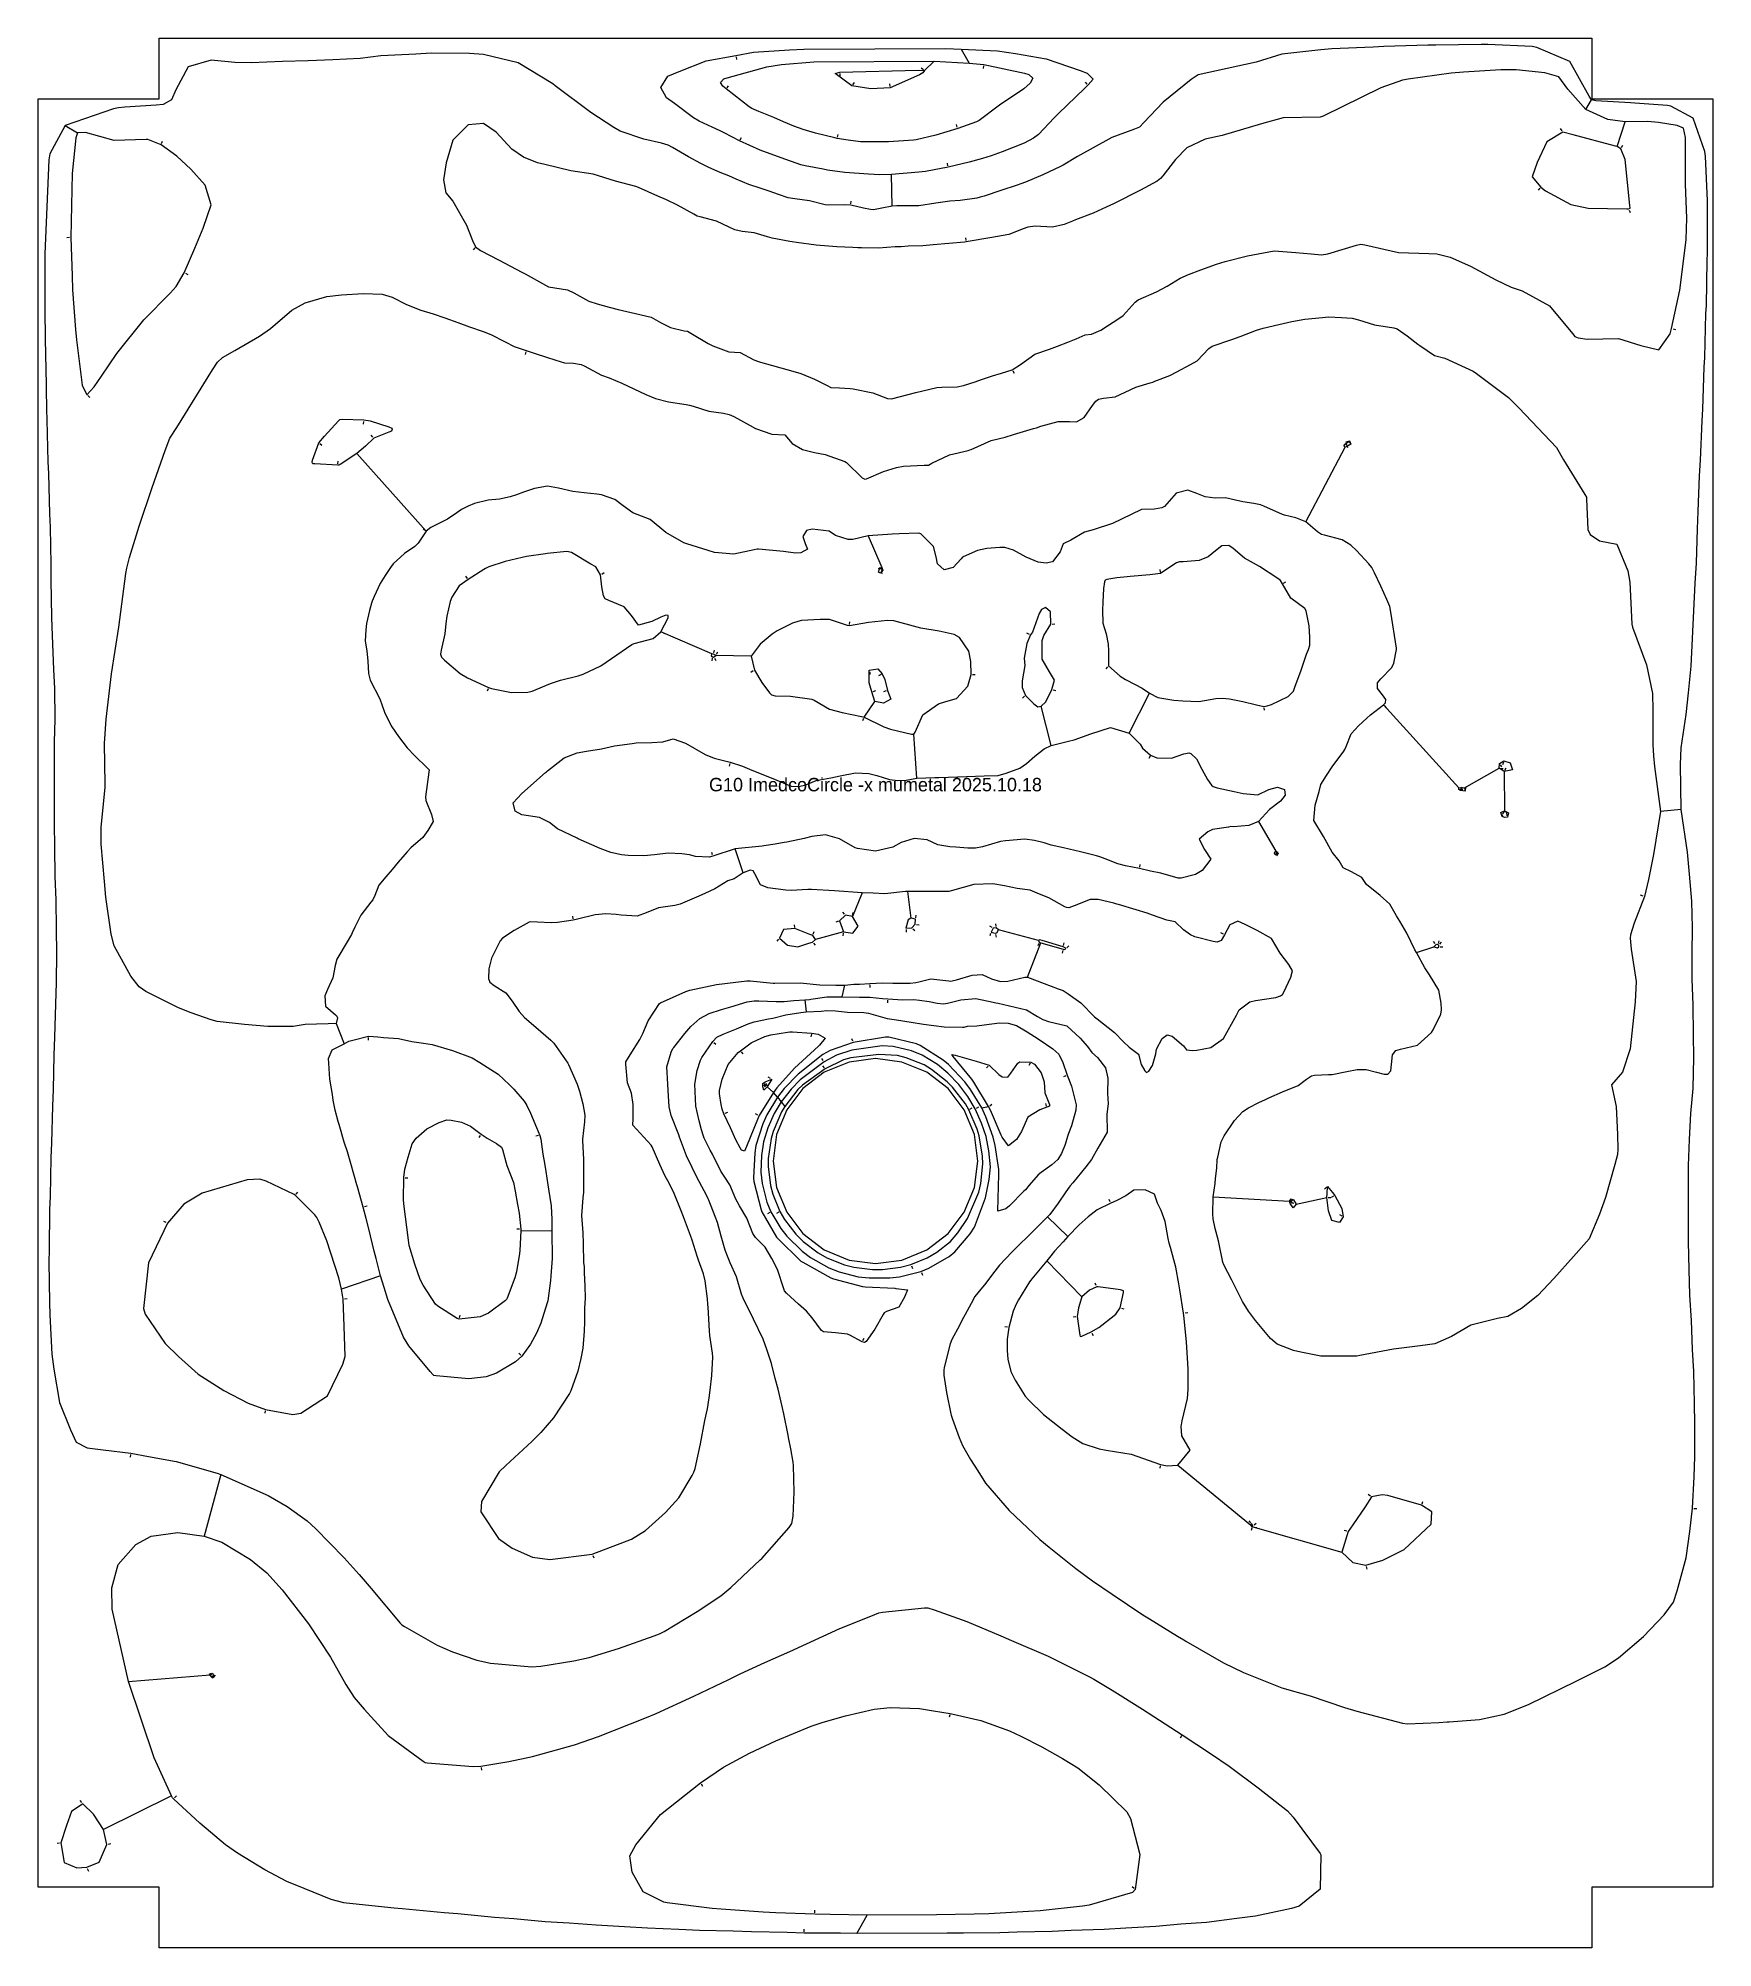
# Model space of a CAD drawing. Header units: metres. Extents: x -0.62 to 0.62, y -0.86 to 0.56.
import ezdxf
from ezdxf.enums import TextEntityAlignment as Align

# ---------------------------------------------------------------- set-up
doc = ezdxf.new("R2010")
doc.units = ezdxf.units.M
for name, color, linetype in [('connections', 2, 'Continuous'), ('direction', 3, 'Continuous'), ('frame', 6, 'Continuous'), ('loops', 1, 'Continuous'), ('merged', 255, 'Continuous'), ('text', 4, 'Continuous')]:
    doc.layers.add(name, color=color, linetype=linetype)

msp = doc.modelspace()

# ---------------------------------------------------------------- texts
at = {"layer": 'text'}
msp.add_text('G10 ImedcoCircle -x mumetal 2025.10.18', height=0.01, dxfattribs=at).set_placement((0, 0), align=Align.CENTER)

# ---------------------------------------------------------------- linework, layer by layer
at = {"layer": 'connections'}
for p, q in [((0.0436, 0.5431), (0.0364, 0.5362)), ((0.0638, 0.552), (0.0696, 0.5417)), ((0.528, 0.5071), (0.5324, 0.5143)), ((0.5514, 0.4796), (0.5573, 0.498)), ((-0.6024, 0.4952), (-0.5932, 0.4899)), ((0.0123, 0.4353), (0.0119, 0.4587)), ((0.3199, 0.2005), (0.3492, 0.2561)), ((-0.334, 0.1934), (-0.3856, 0.2512)), ((-0.0055, 0.19), (0.0048, 0.1665)), ((-0.1218, 0.1023), (-0.1595, 0.1187)), ((-0.0924, 0.1005), (-0.1186, 0.101)), ((0.1886, 0.0432), (0.2036, 0.0729)), ((-0.0084, 0.0551), (-0.0006, 0.0667)), ((0.1306, 0.0342), (0.1231, 0.0634)), ((0.3776, 0.0644), (0.4336, 0.0026)), ((0.0307, 0.0098), (0.0285, 0.0425)), ((0.4378, 0.0026), (0.4637, 0.0172)), ((0.4673, 0.0148), (0.4676, -0.0144)), ((0.5989, -0.0135), (0.5836, -0.0149)), ((0.2848, -0.0224), (0.2977, -0.0445)), ((-0.0984, -0.0605), (-0.1043, -0.0427)), ((-0.0098, -0.0754), (-0.0172, -0.0932)), ((0.0237, -0.0744), (0.0263, -0.0944)), ((-0.0238, -0.1044), (-0.0446, -0.1101)), ((0.1211, -0.1109), (0.0915, -0.1031)), ((0.1131, -0.1383), (0.123, -0.1128)), ((0.4021, -0.12), (0.4152, -0.1156)), ((-0.0526, -0.1552), (-0.0515, -0.164)), ((-0.0249, -0.1529), (-0.0228, -0.1441)), ((-0.4009, -0.1727), (-0.3949, -0.1877)), ((-0.0758, -0.2241), (-0.0805, -0.2197)), ((-0.0729, -0.2276), (-0.0758, -0.2241)), ((-0.0729, -0.2276), (-0.0702, -0.231)), ((-0.0702, -0.231), (-0.0675, -0.2344)), ((0.079, -0.2354), (0.084, -0.2344)), ((0.2511, -0.3015), (0.3079, -0.3049)), ((0.3128, -0.307), (0.3355, -0.302)), ((0.1278, -0.3166), (0.1429, -0.331)), ((-0.2406, -0.3271), (-0.2636, -0.3269)), ((0.1274, -0.3492), (0.1535, -0.3761)), ((-0.368, -0.3603), (-0.3969, -0.3703)), ((-0.4868, -0.5081), (-0.4991, -0.5539)), ((0.2247, -0.5012), (0.2787, -0.5456)), ((0.2805, -0.5471), (0.3466, -0.566)), ((-0.5554, -0.662), (-0.4947, -0.6571)), ((-0.5233, -0.7471), (-0.5739, -0.7723)), ((-0.0138, -0.8495), (-0.0061, -0.8358))]:
    msp.add_line(p, q, dxfattribs=at)
at = {"layer": 'direction'}
for points in [[(-0.1037, 0.5464), (-0.1034, 0.5444)], [(-0.0266, 0.5338), (-0.0265, 0.5318)], [(-0.0169, 0.5256), (-0.0157, 0.5273)], [(0.0108, 0.5242), (0.0107, 0.5262)], [(0.0356, 0.5367), (0.0339, 0.5379)], [(0.0804, 0.5396), (0.08, 0.5376)], [(0.1574, 0.5261), (0.1561, 0.5275)], [(-0.1104, 0.5233), (-0.1092, 0.5248)], [(-0.5307, 0.4818), (-0.53, 0.4837)], [(-0.1006, 0.4847), (-0.0997, 0.4864)], [(-0.0282, 0.4866), (-0.0278, 0.4885)], [(0.0608, 0.494), (0.0602, 0.4959)], [(0.5104, 0.4913), (0.5093, 0.493)], [(0.5545, 0.4788), (0.5556, 0.4805)], [(0.0538, 0.4653), (0.0535, 0.4672)], [(0.494, 0.4487), (0.4927, 0.4471)], [(-0.0183, 0.4369), (-0.0181, 0.4389)], [(0.5602, 0.4323), (0.5611, 0.4305)], [(-0.5993, 0.4119), (-0.6013, 0.4118)], [(-0.2979, 0.4043), (-0.2991, 0.4027)], [(0.0674, 0.4097), (0.0672, 0.4117)], [(-0.513, 0.3853), (-0.5112, 0.3845)], [(0.5929, 0.344), (0.5948, 0.3436)], [(-0.2599, 0.3268), (-0.2605, 0.3249)], [(0.1021, 0.3127), (0.1032, 0.311)], [(-0.5856, 0.2943), (-0.5841, 0.293)], [(-0.3807, 0.2752), (-0.3809, 0.2732)], [(-0.4131, 0.2587), (-0.4115, 0.2574)], [(-0.3736, 0.2635), (-0.375, 0.2649)], [(0.3516, 0.2603), (0.3497, 0.2596)], [(0.3503, 0.2574), (0.3499, 0.2593)], [(0.3499, 0.2573), (0.3511, 0.2557)], [(0.353, 0.259), (0.3521, 0.2607)], [(-0.3997, 0.2436), (-0.3996, 0.2456)], [(-0.3348, 0.194), (-0.3364, 0.1951)], [(-0.3034, 0.1584), (-0.3045, 0.16)], [(-0.2035, 0.1616), (-0.2018, 0.1627)], [(0.0038, 0.1662), (0.0019, 0.1655)], [(0.0047, 0.1651), (0.003, 0.1663)], [(0.0033, 0.1627), (0.0052, 0.1622)], [(0.0043, 0.1631), (0.0052, 0.1649)], [(0.2118, 0.163), (0.2116, 0.165)], [(0.3034, 0.1548), (0.3051, 0.1559)], [(-0.1586, 0.1183), (-0.1568, 0.1173)], [(-0.0193, 0.1241), (-0.019, 0.126)], [(0.1144, 0.1167), (0.1126, 0.1176)], [(0.1314, 0.1244), (0.1334, 0.1245)], [(-0.1202, 0.103), (-0.1197, 0.1049)], [(-0.1181, 0.1019), (-0.1172, 0.1037)], [(-0.1214, 0.099), (-0.1217, 0.097)], [(-0.1198, 0.099), (-0.1188, 0.0974)], [(-0.0909, 0.0896), (-0.0926, 0.0885)], [(-0.0044, 0.089), (-0.004, 0.0871)], [(0.0041, 0.0869), (0.0023, 0.086)], [(0.072, 0.0869), (0.074, 0.0869)], [(0.1726, 0.0927), (0.1713, 0.0912)], [(-0.288, 0.0763), (-0.2886, 0.0744)], [(-0.0017, 0.0742), (0.0002, 0.0749)], [(0.0079, 0.0747), (0.006, 0.074)], [(0.1321, 0.0755), (0.134, 0.075)], [(0.1108, 0.0707), (0.1094, 0.0693)], [(0.2887, 0.0622), (0.289, 0.0603)], [(0.3783, 0.0637), (0.3796, 0.0622)], [(-0.0088, 0.0542), (-0.0097, 0.0524)], [(-0.1083, 0.0207), (-0.1089, 0.0188)], [(0.2041, 0.0261), (0.2032, 0.0243)], [(0.4644, 0.0197), (0.4655, 0.0181)], [(0.4647, 0.0171), (0.4667, 0.017)], [(0.4668, 0.0218), (0.4662, 0.0198)], [(0.4679, 0.0157), (0.4689, 0.0174)], [(0.4346, 0.0013), (0.4366, 0.0013)], [(0.4369, 0.0024), (0.4349, 0.0018)], [(0.4354, 0.0016), (0.4362, 0.0034)], [(0.4387, 0.001), (0.4391, 0.003)], [(0.4653, -0.0167), (0.4662, -0.0185)], [(0.4672, -0.0153), (0.4662, -0.0171)], [(0.4697, -0.0158), (0.4678, -0.0153)], [(0.4697, -0.0181), (0.4693, -0.0161)], [(-0.1212, -0.0473), (-0.1216, -0.0454)], [(0.1964, -0.0565), (0.1968, -0.0545)], [(0.2973, -0.0466), (0.2989, -0.0478)], [(0.2985, -0.0464), (0.2978, -0.0445)], [(0.2981, -0.0468), (0.2999, -0.046)], [(0.2984, -0.0466), (0.299, -0.0447)], [(0.5707, -0.0779), (0.5688, -0.0772)], [(-0.2248, -0.0949), (-0.2251, -0.0929)], [(-0.06, -0.1012), (-0.0602, -0.0992)], [(-0.0276, -0.0966), (-0.0295, -0.0973)], [(-0.023, -0.0914), (-0.0243, -0.0899)], [(-0.017, -0.0922), (-0.0166, -0.0902)], [(0.0299, -0.094), (0.0302, -0.0921)], [(0.0304, -0.099), (0.0324, -0.0992)], [(0.0897, -0.1005), (0.0895, -0.0985)], [(-0.072, -0.11), (-0.0734, -0.1115)], [(-0.0463, -0.1062), (-0.0457, -0.1043)], [(-0.0462, -0.1129), (-0.0449, -0.1144)], [(-0.024, -0.1054), (-0.0243, -0.1074)], [(0.0227, -0.1027), (0.0227, -0.1047)], [(0.0277, -0.1023), (0.0292, -0.1036)], [(0.0867, -0.1013), (0.0849, -0.1003)], [(0.0856, -0.1057), (0.0851, -0.1076)], [(0.0892, -0.1065), (0.0897, -0.1084)], [(0.1214, -0.1131), (0.1206, -0.115)], [(0.1397, -0.1147), (0.1403, -0.1128)], [(0.2586, -0.1063), (0.2568, -0.1053)], [(0.4162, -0.1132), (0.4148, -0.1117)], [(0.4186, -0.1133), (0.419, -0.1113)], [(0.4195, -0.1138), (0.4208, -0.1123)], [(0.1392, -0.1185), (0.1389, -0.1204)], [(0.1422, -0.1163), (0.1437, -0.1149)], [(0.4199, -0.1157), (0.4219, -0.1156)], [(-0.0042, -0.1439), (-0.0041, -0.1459)], [(0.009, -0.1554), (0.0089, -0.1574)], [(-0.3771, -0.1831), (-0.3772, -0.1851)], [(-0.0477, -0.1807), (-0.048, -0.1827)], [(-0.0169, -0.1859), (-0.0175, -0.184)], [(-0.1202, -0.1867), (-0.1187, -0.1881)], [(-0.0998, -0.1937), (-0.0987, -0.1953)], [(-0.0388, -0.2003), (-0.04, -0.1987)], [(-0.078, -0.2136), (-0.0797, -0.2126)], [(-0.038, -0.2057), (-0.0392, -0.2041)], [(0.0837, -0.2043), (0.0824, -0.2057)], [(0.115, -0.2022), (0.114, -0.204)], [(0.1416, -0.2116), (0.1398, -0.2123)], [(-0.0833, -0.2182), (-0.0821, -0.2199)], [(-0.0812, -0.219), (-0.0827, -0.2176)], [(-0.0816, -0.217), (-0.0809, -0.2189)], [(-0.1117, -0.2394), (-0.1099, -0.2387)], [(-0.0874, -0.2408), (-0.0892, -0.2399)], [(0.0702, -0.2364), (0.0719, -0.2353)], [(0.075, -0.2356), (0.0767, -0.2346)], [(0.0849, -0.2339), (0.0866, -0.2328)], [(0.1272, -0.2341), (0.1266, -0.2322)], [(-0.2938, -0.2559), (-0.2949, -0.2576)], [(-0.2505, -0.2561), (-0.2525, -0.2566)], [(-0.4306, -0.2997), (-0.4294, -0.2981)], [(-0.3496, -0.2874), (-0.3476, -0.2876)], [(0.3353, -0.2945), (0.3338, -0.2958)], [(-0.38, -0.3089), (-0.378, -0.3084)], [(0.1745, -0.3053), (0.1736, -0.3035)], [(0.3086, -0.304), (0.3078, -0.3059)], [(0.3099, -0.3044), (0.3083, -0.3055)], [(0.3087, -0.3054), (0.3104, -0.3064)], [(0.3092, -0.3063), (0.3111, -0.306)], [(0.3365, -0.302), (0.3385, -0.3022)], [(0.3406, -0.3011), (0.3388, -0.3021)], [(-0.5273, -0.3208), (-0.5291, -0.3199)], [(-0.2646, -0.3256), (-0.2666, -0.3257)], [(-0.0786, -0.3132), (-0.0803, -0.3142)], [(-0.0719, -0.3131), (-0.0737, -0.3141)], [(0.3469, -0.316), (0.3453, -0.3149)], [(0.0267, -0.353), (0.0275, -0.3548)], [(0.0342, -0.358), (0.035, -0.3599)], [(0.1641, -0.3676), (0.1632, -0.3658)], [(-0.3948, -0.3776), (-0.3928, -0.3773)], [(-0.3093, -0.3915), (-0.3089, -0.3896)], [(0.149, -0.3908), (0.147, -0.3911)], [(0.1828, -0.3844), (0.1847, -0.3848)], [(0.2301, -0.3879), (0.2321, -0.3876)], [(-0.0094, -0.4085), (-0.0085, -0.4067)], [(0.0981, -0.3986), (0.0961, -0.3983)], [(0.1609, -0.4029), (0.1619, -0.4047)], [(-0.2637, -0.4193), (-0.2651, -0.4178)], [(-0.4537, -0.4607), (-0.454, -0.4626)], [(-0.5538, -0.4933), (-0.5542, -0.4952)], [(0.2117, -0.5016), (0.2113, -0.5035)], [(0.368, -0.5242), (0.3663, -0.5231)], [(0.4063, -0.53), (0.4068, -0.5281)], [(0.6085, -0.5334), (0.6105, -0.5335)], [(0.2791, -0.5441), (0.2779, -0.5425)], [(0.2797, -0.548), (0.2792, -0.5499)], [(0.2814, -0.5456), (0.283, -0.5444)], [(0.2815, -0.5472), (0.2835, -0.5475)], [(0.3504, -0.5503), (0.3485, -0.5497)], [(-0.2102, -0.5683), (-0.2095, -0.5702)], [(0.3648, -0.5766), (0.3654, -0.5786)], [(-0.4938, -0.6562), (-0.4956, -0.6569)], [(-0.4941, -0.6579), (-0.493, -0.6595)], [(-0.4932, -0.6581), (-0.4913, -0.6574)], [(-0.492, -0.659), (-0.4907, -0.6575)], [(0.0552, -0.6868), (0.0547, -0.6887)], [(0.2276, -0.7026), (0.2265, -0.7043)], [(-0.2932, -0.7261), (-0.2929, -0.728)], [(-0.1296, -0.7383), (-0.1285, -0.74)], [(-0.59, -0.7522), (-0.5912, -0.7505)], [(-0.5211, -0.7486), (-0.5197, -0.7472)], [(-0.6066, -0.7824), (-0.6085, -0.7827)], [(-0.5705, -0.7831), (-0.5685, -0.7826)], [(-0.586, -0.8013), (-0.5852, -0.8031)], [(0.1923, -0.8161), (0.1908, -0.8148)], [(-0.0451, -0.8342), (-0.045, -0.8322)], [(-0.053, -0.8482), (-0.053, -0.8462)]]:
    msp.add_lwpolyline(points, dxfattribs=at)
at = {"layer": 'frame'}
for points in [[(0.3747, -0.8602), (0.3353, -0.8602), (0.2958, -0.8602), (0.2564, -0.8602), (0.2169, -0.8602), (0.1775, -0.8602), (0.138, -0.8602), (0.0986, -0.8602), (0.0592, -0.8602), (0.0197, -0.8602), (-0.0197, -0.8602), (-0.0592, -0.8602), (-0.0986, -0.8602), (-0.138, -0.8602), (-0.1775, -0.8602), (-0.2169, -0.8602), (-0.2564, -0.8602), (-0.2958, -0.8602), (-0.3353, -0.8602), (-0.3747, -0.8602), (-0.4141, -0.8602), (-0.4536, -0.8602), (-0.493, -0.8602), (-0.5325, -0.8602), (-0.5325, -0.8152), (-0.5625, -0.8152), (-0.5925, -0.8152), (-0.6225, -0.8152), (-0.6225, -0.7761), (-0.6225, -0.7369), (-0.6225, -0.6978), (-0.6225, -0.6587), (-0.6225, -0.6195), (-0.6225, -0.5804), (-0.6225, -0.5413), (-0.6225, -0.5022), (-0.6225, -0.463), (-0.6225, -0.4239), (-0.6225, -0.3848), (-0.6225, -0.3456), (-0.6225, -0.3065), (-0.6225, -0.2674), (-0.6225, -0.2283), (-0.6225, -0.1891), (-0.6225, -0.15), (-0.6225, -0.1109), (-0.6225, -0.0717), (-0.6225, -0.0326), (-0.6225, 0.0065), (-0.6225, 0.0456), (-0.6225, 0.0848), (-0.6225, 0.1239), (-0.6225, 0.163), (-0.6225, 0.2022), (-0.6225, 0.2413), (-0.6225, 0.2804), (-0.6225, 0.3195), (-0.6225, 0.3587), (-0.6225, 0.3978), (-0.6225, 0.4369), (-0.6225, 0.4761), (-0.6225, 0.5152), (-0.5925, 0.5152), (-0.5625, 0.5152), (-0.5325, 0.5152), (-0.5325, 0.5602), (-0.493, 0.5602), (-0.4536, 0.5602), (-0.4141, 0.5602), (-0.3747, 0.5602), (-0.3353, 0.5602), (-0.2958, 0.5602), (-0.2564, 0.5602), (-0.2169, 0.5602), (-0.1775, 0.5602), (-0.138, 0.5602), (-0.0986, 0.5602), (-0.0592, 0.5602), (-0.0197, 0.5602), (0.0197, 0.5602), (0.0592, 0.5602), (0.0986, 0.5602), (0.138, 0.5602), (0.1775, 0.5602), (0.2169, 0.5602), (0.2564, 0.5602), (0.2958, 0.5602), (0.3353, 0.5602), (0.3747, 0.5602), (0.4141, 0.5602), (0.4536, 0.5602), (0.493, 0.5602), (0.5325, 0.5602), (0.5325, 0.5152), (0.5625, 0.5152), (0.5925, 0.5152), (0.6225, 0.5152), (0.6225, 0.4761), (0.6225, 0.4369), (0.6225, 0.3978), (0.6225, 0.3587), (0.6225, 0.3195), (0.6225, 0.2804), (0.6225, 0.2413), (0.6225, 0.2022), (0.6225, 0.163), (0.6225, 0.1239), (0.6225, 0.0848), (0.6225, 0.0456), (0.6225, 0.0065), (0.6225, -0.0326), (0.6225, -0.0717), (0.6225, -0.1109), (0.6225, -0.15), (0.6225, -0.1891), (0.6225, -0.2283), (0.6225, -0.2674), (0.6225, -0.3065), (0.6225, -0.3456), (0.6225, -0.3848), (0.6225, -0.4239), (0.6225, -0.463), (0.6225, -0.5022), (0.6225, -0.5413), (0.6225, -0.5804), (0.6225, -0.6195), (0.6225, -0.6587), (0.6225, -0.6978), (0.6225, -0.7369), (0.6225, -0.7761), (0.6225, -0.8152), (0.5925, -0.8152), (0.5625, -0.8152), (0.5325, -0.8152), (0.5325, -0.8602), (0.493, -0.8602), (0.4536, -0.8602), (0.4141, -0.8602), (0.3747, -0.8602)], [(0, -0.1988), (-0.0197, -0.2014), (-0.0381, -0.209), (-0.0539, -0.2211), (-0.066, -0.2369), (-0.0736, -0.2553), (-0.0762, -0.275), (-0.0736, -0.2947), (-0.066, -0.3131), (-0.0539, -0.3289), (-0.0381, -0.341), (-0.0197, -0.3486), (0, -0.3512), (0.0197, -0.3486), (0.0381, -0.341), (0.0539, -0.3289), (0.066, -0.3131), (0.0736, -0.2947), (0.0762, -0.275), (0.0736, -0.2553), (0.066, -0.2369), (0.0539, -0.2211), (0.0381, -0.209), (0.0197, -0.2014), (0, -0.1988)]]:
    msp.add_lwpolyline(points, dxfattribs=at)
at = {"layer": 'loops'}
for points in [[(0.0091, -0.1544), (0.0204, -0.1551), (0.0286, -0.1549), (0.0327, -0.1554), (0.0399, -0.1562), (0.0458, -0.1576), (0.0506, -0.1581), (0.0535, -0.1575), (0.0635, -0.155), (0.0747, -0.1541), (0.0875, -0.1568), (0.0895, -0.1573), (0.0913, -0.1576), (0.1122, -0.1626), (0.1204, -0.1675), (0.1243, -0.1698), (0.1285, -0.1713), (0.1422, -0.1743), (0.1521, -0.1837), (0.1576, -0.1898), (0.1609, -0.1942), (0.1651, -0.198), (0.1709, -0.2057), (0.1728, -0.2134), (0.1726, -0.2245), (0.1729, -0.2324), (0.1721, -0.2402), (0.1722, -0.2535), (0.1652, -0.2653), (0.1606, -0.2738), (0.1564, -0.2793), (0.1467, -0.2911), (0.1448, -0.2935), (0.1441, -0.2943), (0.1416, -0.298), (0.1359, -0.3062), (0.1295, -0.3148), (0.1278, -0.3166), (0.119, -0.3253), (0.1014, -0.3427), (0.0923, -0.3525), (0.0887, -0.357), (0.081, -0.367), (0.0783, -0.3702), (0.0738, -0.3758), (0.0712, -0.381), (0.0682, -0.3865), (0.0639, -0.3942), (0.0624, -0.3972), (0.0567, -0.4077), (0.0554, -0.4109), (0.051, -0.4285), (0.0507, -0.4305), (0.0509, -0.4342), (0.0528, -0.4472), (0.056, -0.463), (0.0562, -0.464), (0.0573, -0.4669), (0.0623, -0.4807), (0.0647, -0.4866), (0.0706, -0.4971), (0.076, -0.5053), (0.0819, -0.5145), (0.0993, -0.5349), (0.1222, -0.5565), (0.129, -0.5622), (0.1489, -0.5781), (0.1613, -0.5873), (0.1759, -0.5971), (0.1987, -0.6125), (0.2036, -0.6156), (0.2245, -0.6283), (0.2293, -0.6312), (0.2306, -0.632), (0.2588, -0.6483), (0.2736, -0.6554), (0.3022, -0.6667), (0.3232, -0.6728), (0.3487, -0.6814), (0.3578, -0.6842), (0.3919, -0.693), (0.3956, -0.6935), (0.4187, -0.6926), (0.4251, -0.6922), (0.4266, -0.6921), (0.4491, -0.6903), (0.4674, -0.6863), (0.4854, -0.6791), (0.5208, -0.6619), (0.5421, -0.6511), (0.5523, -0.6445), (0.571, -0.6287), (0.5864, -0.6125), (0.5933, -0.6032), (0.596, -0.5947), (0.6028, -0.5702), (0.6055, -0.5505), (0.6075, -0.5333), (0.6086, -0.5098), (0.6091, -0.4948), (0.6092, -0.4704), (0.6089, -0.4554), (0.6084, -0.4316), (0.6075, -0.4152), (0.6067, -0.3935), (0.6055, -0.3747), (0.6049, -0.3557), (0.6043, -0.3351), (0.6045, -0.2784), (0.6052, -0.259), (0.6061, -0.2397), (0.6079, -0.2211), (0.6085, -0.1979), (0.6082, -0.1812), (0.6078, -0.1587), (0.6072, -0.1398), (0.6071, -0.1207), (0.6074, -0.1016), (0.607, -0.0817), (0.6052, -0.0616), (0.6037, -0.0452), (0.5989, -0.0135), (0.5984, 0.0199), (0.599, 0.0324), (0.6028, 0.0572), (0.6043, 0.0733), (0.6064, 0.093), (0.6094, 0.1548), (0.6104, 0.1696), (0.6112, 0.1952), (0.6117, 0.2081), (0.6125, 0.2347), (0.6133, 0.2462), (0.6145, 0.2755), (0.615, 0.2843), (0.6161, 0.3156), (0.6165, 0.3227), (0.6174, 0.3555), (0.6177, 0.3611), (0.6184, 0.3952), (0.6186, 0.4001), (0.6186, 0.4347), (0.6185, 0.4392), (0.6171, 0.4725), (0.6166, 0.4759), (0.6078, 0.5006), (0.5912, 0.5097), (0.5889, 0.5102), (0.5644, 0.5119), (0.5614, 0.512), (0.5356, 0.5136), (0.5324, 0.5143), (0.5305, 0.517), (0.5161, 0.5429), (0.4916, 0.5532), (0.4881, 0.5539), (0.4553, 0.5554), (0.4503, 0.5554), (0.4166, 0.5551), (0.4107, 0.5549), (0.3778, 0.554), (0.3701, 0.5536), (0.3393, 0.5523), (0.3311, 0.5516), (0.3022, 0.5482), (0.2831, 0.5424), (0.2399, 0.5329), (0.2347, 0.5295), (0.2138, 0.5126), (0.1995, 0.4974), (0.1963, 0.4939), (0.1925, 0.4924), (0.1757, 0.4863), (0.1501, 0.4721), (0.1396, 0.4658), (0.1375, 0.4647), (0.1243, 0.4586), (0.1114, 0.4532), (0.1081, 0.4519), (0.1052, 0.4509), (0.0932, 0.4468), (0.0809, 0.4428), (0.0779, 0.4419), (0.0753, 0.4413), (0.0629, 0.4394), (0.0553, 0.4389), (0.0449, 0.4375), (0.0321, 0.4356), (0.0158, 0.4356), (0.0123, 0.4353), (0.0047, 0.4338), (-0.0014, 0.4326), (-0.0038, 0.4327), (-0.0088, 0.4338), (-0.0183, 0.4359), (-0.023, 0.4362), (-0.0346, 0.4359), (-0.0375, 0.4363), (-0.0491, 0.4391), (-0.06, 0.4407), (-0.065, 0.4414), (-0.0722, 0.444), (-0.079, 0.4465), (-0.0857, 0.4487), (-0.0941, 0.4514), (-0.1035, 0.4553), (-0.109, 0.4577), (-0.1154, 0.4604), (-0.1239, 0.464), (-0.1299, 0.4671), (-0.139, 0.4719), (-0.1509, 0.4789), (-0.1541, 0.4805), (-0.1592, 0.482), (-0.1723, 0.4852), (-0.1898, 0.4911), (-0.1945, 0.4937), (-0.2116, 0.505), (-0.2381, 0.5248), (-0.24, 0.5262), (-0.2657, 0.5419), (-0.2915, 0.548), (-0.3018, 0.5489), (-0.3303, 0.5491), (-0.3418, 0.5484), (-0.3677, 0.547), (-0.383, 0.5452), (-0.4035, 0.5442), (-0.4217, 0.5433), (-0.4409, 0.5428), (-0.4642, 0.5418), (-0.4763, 0.542), (-0.4939, 0.5438), (-0.5111, 0.539), (-0.5202, 0.5217), (-0.5234, 0.5144), (-0.5296, 0.5108), (-0.5349, 0.5103), (-0.5582, 0.5089), (-0.5627, 0.5083), (-0.5664, 0.5077), (-0.6024, 0.4952), (-0.6138, 0.4742), (-0.6146, 0.4697), (-0.6175, 0.3999), (-0.6176, 0.3948), (-0.6176, 0.3612), (-0.6175, 0.3557), (-0.6171, 0.3224), (-0.6169, 0.3162), (-0.6163, 0.2838), (-0.616, 0.2763), (-0.6153, 0.245), (-0.6149, 0.2363), (-0.6141, 0.2065), (-0.6136, 0.1966), (-0.6131, 0.1686), (-0.6131, 0.1572), (-0.6127, 0.1293), (-0.612, 0.116), (-0.6111, 0.0906), (-0.6103, 0.0765), (-0.6101, 0.0535), (-0.6105, 0.0367), (-0.6106, -0.0243), (-0.6104, -0.0412), (-0.6101, -0.0633), (-0.6095, -0.0808), (-0.6092, -0.1026), (-0.609, -0.1201), (-0.6091, -0.1422), (-0.6097, -0.1583), (-0.6103, -0.1829), (-0.6108, -0.1962), (-0.6114, -0.2219), (-0.6118, -0.2342), (-0.6125, -0.2614), (-0.613, -0.2725), (-0.6137, -0.3014), (-0.614, -0.3111), (-0.6144, -0.3411), (-0.6145, -0.35), (-0.6142, -0.3803), (-0.6139, -0.3894), (-0.6123, -0.4187), (-0.6108, -0.4299), (-0.6066, -0.4546), (-0.5985, -0.4749), (-0.5942, -0.4842), (-0.5861, -0.4884), (-0.5742, -0.4899), (-0.5536, -0.4923), (-0.5405, -0.4947), (-0.5198, -0.4985), (-0.4894, -0.5071), (-0.4868, -0.5081), (-0.4516, -0.5237), (-0.4375, -0.5319), (-0.4225, -0.5425), (-0.4163, -0.5484), (-0.395, -0.5702), (-0.3839, -0.5826), (-0.375, -0.5929), (-0.3533, -0.6186), (-0.3521, -0.6199), (-0.3501, -0.6212), (-0.3258, -0.6351), (-0.3146, -0.64), (-0.2965, -0.6463), (-0.2863, -0.6485), (-0.2554, -0.6511), (-0.2489, -0.6508), (-0.2243, -0.6467), (-0.2128, -0.6442), (-0.1911, -0.6376), (-0.1646, -0.6282), (-0.1605, -0.6266), (-0.157, -0.6248), (-0.1325, -0.61), (-0.1149, -0.5984), (-0.1075, -0.5923), (-0.0858, -0.5717), (-0.0846, -0.5705), (-0.0642, -0.5475), (-0.0621, -0.5446), (-0.0613, -0.5391), (-0.0604, -0.5212), (-0.061, -0.5015), (-0.0612, -0.4989), (-0.063, -0.489), (-0.0646, -0.4806), (-0.065, -0.479), (-0.0682, -0.4629), (-0.0695, -0.4575), (-0.0723, -0.4446), (-0.0745, -0.4367), (-0.0773, -0.4257), (-0.0808, -0.4151), (-0.0836, -0.4075), (-0.0908, -0.3927), (-0.0985, -0.3769), (-0.0996, -0.3739), (-0.1033, -0.3612), (-0.1081, -0.3508), (-0.1101, -0.3458), (-0.1117, -0.3413), (-0.1147, -0.3308), (-0.1174, -0.3208), (-0.1191, -0.3162), (-0.1238, -0.3042), (-0.1243, -0.303), (-0.1253, -0.3009), (-0.131, -0.2903), (-0.1358, -0.2811), (-0.1364, -0.2799), (-0.1405, -0.2711), (-0.1456, -0.2572), (-0.1463, -0.2554), (-0.1518, -0.2411), (-0.1533, -0.2346), (-0.1542, -0.2225), (-0.1545, -0.2179), (-0.1551, -0.2048), (-0.1518, -0.1939), (-0.1507, -0.1914), (-0.15, -0.1905), (-0.1418, -0.1801), (-0.1374, -0.175), (-0.1307, -0.169), (-0.1237, -0.1653), (-0.1146, -0.1623), (-0.1076, -0.1603), (-0.0953, -0.1566), (-0.0902, -0.1558), (-0.0868, -0.1558), (-0.0738, -0.1564), (-0.068, -0.1563), (-0.0606, -0.1557), (-0.0526, -0.1552), (-0.0491, -0.1548), (-0.0481, -0.1547), (-0.0363, -0.1529), (-0.0346, -0.1528), (-0.0249, -0.1529), (-0.0119, -0.1531), (-0.0041, -0.153), (0.0052, -0.154), (0.0091, -0.1544)], [(-0.101, 0.4838), (-0.1126, 0.4897), (-0.1156, 0.4913), (-0.1214, 0.4939), (-0.1311, 0.4984), (-0.1352, 0.501), (-0.1494, 0.5116), (-0.1553, 0.5158), (-0.1596, 0.5235), (-0.1544, 0.5319), (-0.146, 0.5354), (-0.1258, 0.5434), (-0.1039, 0.5474), (-0.0906, 0.5498), (-0.0639, 0.5516), (-0.0533, 0.552), (0.0523, 0.5524), (0.0638, 0.552), (0.0906, 0.5507), (0.1042, 0.5487), (0.1268, 0.5449), (0.1521, 0.5361), (0.1574, 0.5342), (0.1617, 0.5298), (0.1581, 0.5254), (0.1555, 0.5228), (0.136, 0.5041), (0.1329, 0.501), (0.1212, 0.4886), (0.1175, 0.4857), (0.1105, 0.4822), (0.1024, 0.4789), (0.0942, 0.4757), (0.086, 0.4727), (0.0795, 0.4708), (0.0696, 0.468), (0.054, 0.4643), (0.0372, 0.4611), (0.0323, 0.4606), (0.0119, 0.4587), (0.0033, 0.4586), (-0.0052, 0.4591), (-0.0228, 0.4604), (-0.0356, 0.4621), (-0.039, 0.4627), (-0.0524, 0.4653), (-0.0556, 0.4661), (-0.0702, 0.4712), (-0.0858, 0.477), (-0.101, 0.4838)], [(0.0611, 0.4931), (0.053, 0.4905), (0.0449, 0.4881), (0.0302, 0.4847), (0.0283, 0.4844), (0.0096, 0.4832), (0.0082, 0.4832), (-0.0095, 0.4832), (-0.0111, 0.4832), (-0.0204, 0.4843), (-0.0284, 0.4856), (-0.0303, 0.486), (-0.0446, 0.4895), (-0.0537, 0.4922), (-0.0608, 0.4947), (-0.0685, 0.4979), (-0.0757, 0.5013), (-0.0868, 0.5057), (-0.0919, 0.508), (-0.0938, 0.5092), (-0.111, 0.5225), (-0.1136, 0.5245), (-0.1153, 0.5273), (-0.1128, 0.5299), (-0.1103, 0.5306), (-0.0808, 0.539), (-0.07, 0.5406), (-0.0459, 0.5425), (0.0436, 0.5431), (0.0696, 0.5417), (0.0806, 0.5405), (0.1107, 0.5342), (0.1141, 0.5333), (0.117, 0.5305), (0.1149, 0.5267), (0.1103, 0.5224), (0.0922, 0.5103), (0.0771, 0.4989), (0.0752, 0.4979), (0.0611, 0.4931)], [(0.0675, 0.4087), (0.0662, 0.4085), (0.0429, 0.4064), (0.0351, 0.4058), (0.0244, 0.4054), (0.0192, 0.4051), (0.0146, 0.4049), (0.0022, 0.4039), (-0.0105, 0.4042), (-0.0131, 0.4043), (-0.0168, 0.4044), (-0.0288, 0.405), (-0.0442, 0.4063), (-0.0588, 0.4083), (-0.0619, 0.4086), (-0.0637, 0.409), (-0.0769, 0.4115), (-0.0803, 0.4124), (-0.0901, 0.4154), (-0.0991, 0.4163), (-0.1045, 0.4176), (-0.1088, 0.4197), (-0.1183, 0.4242), (-0.1304, 0.4274), (-0.1327, 0.4278), (-0.1351, 0.4292), (-0.1472, 0.436), (-0.1554, 0.4399), (-0.1619, 0.4427), (-0.1763, 0.4492), (-0.1783, 0.4499), (-0.1932, 0.4538), (-0.21, 0.4591), (-0.2264, 0.4615), (-0.2458, 0.4663), (-0.2514, 0.4675), (-0.2617, 0.4718), (-0.2704, 0.4776), (-0.2821, 0.4902), (-0.2914, 0.4967), (-0.3029, 0.4958), (-0.3142, 0.4843), (-0.3193, 0.4674), (-0.3211, 0.4548), (-0.3195, 0.4452), (-0.3142, 0.4389), (-0.304, 0.4212), (-0.2995, 0.4097), (-0.2973, 0.4051), (-0.2936, 0.4023), (-0.2799, 0.395), (-0.263, 0.3861), (-0.2605, 0.3848), (-0.2454, 0.3765), (-0.243, 0.3753), (-0.2383, 0.3746), (-0.2289, 0.3731), (-0.2242, 0.3707), (-0.2132, 0.3646), (-0.2069, 0.3627), (-0.1979, 0.3602), (-0.1914, 0.3585), (-0.1785, 0.3553), (-0.1669, 0.3526), (-0.1598, 0.3487), (-0.1523, 0.345), (-0.1422, 0.3426), (-0.1397, 0.3423), (-0.1373, 0.3408), (-0.1245, 0.3332), (-0.121, 0.3314), (-0.109, 0.327), (-0.1005, 0.3264), (-0.0905, 0.3209), (-0.0871, 0.3196), (-0.0855, 0.3192), (-0.0614, 0.3126), (-0.0554, 0.3107), (-0.0453, 0.3066), (-0.036, 0.3018), (-0.0331, 0.3004), (-0.0267, 0.3001), (-0.0188, 0.2997), (-0.0165, 0.2994), (-0.002, 0.2964), (0.0088, 0.2922), (0.0119, 0.2919), (0.0299, 0.2967), (0.0456, 0.3003), (0.0494, 0.3007), (0.0606, 0.3009), (0.0654, 0.3018), (0.074, 0.3046), (0.0788, 0.3062), (0.087, 0.309), (0.0936, 0.3111), (0.1016, 0.3135), (0.1078, 0.3176), (0.1184, 0.3251), (0.1293, 0.3289), (0.1353, 0.331), (0.143, 0.3341), (0.1493, 0.3365), (0.1559, 0.3396), (0.1605, 0.3401), (0.1676, 0.3431), (0.1817, 0.3521), (0.1841, 0.3538), (0.1931, 0.3639), (0.1952, 0.3656), (0.209, 0.3716), (0.2169, 0.3758), (0.2265, 0.3816), (0.2327, 0.3843), (0.2419, 0.388), (0.2534, 0.3921), (0.2599, 0.3942), (0.2755, 0.3981), (0.2766, 0.3983), (0.2963, 0.402), (0.3124, 0.4007), (0.3238, 0.3997), (0.3316, 0.399), (0.3364, 0.3999), (0.3577, 0.4063), (0.3607, 0.407), (0.3638, 0.4064), (0.3887, 0.4008), (0.4113, 0.4), (0.4174, 0.3998), (0.4272, 0.3974), (0.4424, 0.3905), (0.4611, 0.3804), (0.4725, 0.375), (0.4807, 0.3722), (0.5011, 0.3611), (0.5181, 0.3406), (0.52, 0.3382), (0.5225, 0.3372), (0.5292, 0.3364), (0.5524, 0.3369), (0.5691, 0.3316), (0.5824, 0.3284), (0.5907, 0.3404), (0.5919, 0.3442), (0.5979, 0.3727), (0.5994, 0.3845), (0.6026, 0.4105), (0.6031, 0.4264), (0.6022, 0.4515), (0.6021, 0.4662), (0.6022, 0.4863), (0.6007, 0.4932), (0.596, 0.4953), (0.5822, 0.4976), (0.574, 0.4981), (0.5573, 0.498), (0.5444, 0.4998), (0.528, 0.5071), (0.5148, 0.5222), (0.5081, 0.5315), (0.4977, 0.5345), (0.4764, 0.5366), (0.4648, 0.5367), (0.4371, 0.535), (0.428, 0.5342), (0.3959, 0.5297), (0.3918, 0.529), (0.3756, 0.5233), (0.3328, 0.5022), (0.3305, 0.5015), (0.3031, 0.501), (0.2869, 0.4966), (0.2577, 0.4878), (0.2451, 0.485), (0.2315, 0.4787), (0.2231, 0.4699), (0.2135, 0.4579), (0.212, 0.4558), (0.2095, 0.4538), (0.1969, 0.4471), (0.177, 0.437), (0.1715, 0.4344), (0.1617, 0.4301), (0.1487, 0.425), (0.1464, 0.4241), (0.1403, 0.4217), (0.1316, 0.4197), (0.1186, 0.4203), (0.1132, 0.4196), (0.1098, 0.4185), (0.0992, 0.4141), (0.0865, 0.4119), (0.0675, 0.4087)], [(0.0109, 0.5232), (-0.0035, 0.5224), (-0.0175, 0.5248), (-0.03, 0.5339), (-0.0266, 0.5348), (0.0317, 0.5364), (0.0364, 0.5362), (0.0352, 0.5344), (0.0326, 0.5329), (0.0109, 0.5232)], [(-0.5983, 0.4119), (-0.5973, 0.3835), (-0.5969, 0.3729), (-0.5948, 0.3434), (-0.5941, 0.3359), (-0.5901, 0.3041), (-0.5898, 0.302), (-0.5863, 0.295), (-0.581, 0.3008), (-0.5754, 0.3089), (-0.5641, 0.3257), (-0.544, 0.3508), (-0.5243, 0.3705), (-0.52, 0.3755), (-0.5139, 0.3856), (-0.506, 0.4041), (-0.4998, 0.4188), (-0.4938, 0.4362), (-0.4983, 0.4509), (-0.509, 0.4628), (-0.5194, 0.4725), (-0.5311, 0.4809), (-0.5409, 0.4848), (-0.5422, 0.4849), (-0.5661, 0.484), (-0.5873, 0.4901), (-0.5932, 0.4899), (-0.5944, 0.486), (-0.5973, 0.4595), (-0.5983, 0.4119)], [(0.5597, 0.4332), (0.561, 0.4338), (0.5608, 0.4357), (0.5574, 0.47), (0.554, 0.478), (0.5514, 0.4796), (0.5502, 0.4799), (0.5186, 0.4882), (0.5109, 0.4904), (0.4991, 0.483), (0.4919, 0.4677), (0.4881, 0.457), (0.4946, 0.4495), (0.4981, 0.4467), (0.517, 0.4365), (0.5298, 0.4338), (0.5586, 0.4332), (0.5597, 0.4332)], [(0.3776, 0.0644), (0.3792, 0.0659), (0.3795, 0.0683), (0.377, 0.0718), (0.3731, 0.0765), (0.3733, 0.0808), (0.3758, 0.0836), (0.3839, 0.092), (0.3854, 0.0954), (0.3874, 0.1054), (0.3874, 0.1064), (0.3831, 0.1333), (0.3823, 0.1374), (0.3801, 0.1427), (0.3757, 0.1525), (0.3711, 0.1625), (0.369, 0.1664), (0.3667, 0.1693), (0.3575, 0.1792), (0.3533, 0.1831), (0.3469, 0.1871), (0.3337, 0.1905), (0.3315, 0.1911), (0.3286, 0.1929), (0.3199, 0.2005), (0.3125, 0.2034), (0.304, 0.2053), (0.3027, 0.2058), (0.2887, 0.2122), (0.2862, 0.2131), (0.2812, 0.214), (0.2731, 0.2154), (0.2676, 0.2166), (0.2601, 0.2182), (0.2526, 0.2181), (0.245, 0.219), (0.239, 0.2216), (0.2323, 0.2241), (0.2235, 0.2217), (0.2167, 0.2139), (0.2149, 0.2119), (0.2128, 0.2108), (0.2074, 0.2099), (0.1977, 0.2097), (0.19, 0.2058), (0.1761, 0.1991), (0.1617, 0.1945), (0.1554, 0.1928), (0.1453, 0.1868), (0.1395, 0.1841), (0.1373, 0.1781), (0.1317, 0.1707), (0.127, 0.1697), (0.1209, 0.1704), (0.1119, 0.1742), (0.1027, 0.1793), (0.0961, 0.1813), (0.0925, 0.1813), (0.0827, 0.1807), (0.0758, 0.1792), (0.0673, 0.1755), (0.0646, 0.1742), (0.0636, 0.1729), (0.0578, 0.1666), (0.0511, 0.1648), (0.0462, 0.1691), (0.045, 0.1744), (0.043, 0.1821), (0.0336, 0.1915), (0.0321, 0.192), (0.0176, 0.1916), (0.0125, 0.1914), (-0.0055, 0.19), (-0.0169, 0.1873), (-0.0203, 0.1874), (-0.0297, 0.1903), (-0.0345, 0.1934), (-0.047, 0.195), (-0.0514, 0.1941), (-0.0539, 0.1896), (-0.0524, 0.1843), (-0.0506, 0.18), (-0.0554, 0.1774), (-0.0595, 0.1771), (-0.0684, 0.1784), (-0.087, 0.1802), (-0.0879, 0.1802), (-0.0901, 0.1797), (-0.1052, 0.1765), (-0.1196, 0.1777), (-0.1245, 0.1792), (-0.1402, 0.1841), (-0.1425, 0.1849), (-0.1559, 0.1926), (-0.1675, 0.2022), (-0.1804, 0.2071), (-0.1876, 0.2124), (-0.1939, 0.2171), (-0.2038, 0.2206), (-0.2072, 0.2211), (-0.2167, 0.2221), (-0.2251, 0.223), (-0.2356, 0.2256), (-0.2439, 0.2269), (-0.2534, 0.2252), (-0.2616, 0.2224), (-0.267, 0.2206), (-0.2716, 0.2191), (-0.2796, 0.2172), (-0.288, 0.2165), (-0.298, 0.2142), (-0.3028, 0.2122), (-0.3079, 0.2096), (-0.3112, 0.2071), (-0.3181, 0.2024), (-0.3306, 0.1962), (-0.334, 0.1934), (-0.3401, 0.1846), (-0.3426, 0.1822), (-0.3501, 0.1769), (-0.3586, 0.1691), (-0.3606, 0.1664), (-0.3645, 0.1606), (-0.3682, 0.1546), (-0.3728, 0.1449), (-0.3743, 0.1415), (-0.3747, 0.1399), (-0.3761, 0.1345), (-0.3785, 0.1248), (-0.379, 0.1201), (-0.3794, 0.1118), (-0.3782, 0.1045), (-0.3774, 0.0967), (-0.377, 0.0876), (-0.3757, 0.0827), (-0.3684, 0.0687), (-0.365, 0.0588), (-0.3641, 0.0566), (-0.3597, 0.048), (-0.3547, 0.0407), (-0.3482, 0.0324), (-0.3425, 0.0264), (-0.3332, 0.0174), (-0.3319, 0.016), (-0.3321, 0.0142), (-0.3345, -0.0041), (-0.3342, -0.0069), (-0.3302, -0.0173), (-0.3289, -0.0224), (-0.3329, -0.0292), (-0.3366, -0.0343), (-0.3454, -0.0421), (-0.3481, -0.045), (-0.3548, -0.0527), (-0.3593, -0.0581), (-0.364, -0.0637), (-0.3692, -0.0697), (-0.3723, -0.0775), (-0.3737, -0.0806), (-0.3752, -0.0825), (-0.3827, -0.0922), (-0.387, -0.1011), (-0.389, -0.1053), (-0.3896, -0.1065), (-0.3983, -0.1211), (-0.4005, -0.1248), (-0.4016, -0.1295), (-0.4035, -0.1387), (-0.4073, -0.1474), (-0.4093, -0.152), (-0.4089, -0.1599), (-0.4015, -0.1662), (-0.4005, -0.1672), (-0.3999, -0.1685), (-0.4009, -0.1727), (-0.4069, -0.1729), (-0.4156, -0.1732), (-0.424, -0.1734), (-0.4329, -0.1748), (-0.4482, -0.1748), (-0.4517, -0.1748), (-0.4692, -0.1735), (-0.4894, -0.1711), (-0.4938, -0.17), (-0.5087, -0.1648), (-0.5181, -0.1611), (-0.5425, -0.1489), (-0.5474, -0.1454), (-0.5536, -0.1376), (-0.566, -0.1148), (-0.5683, -0.1062), (-0.5721, -0.0787), (-0.5732, -0.0671), (-0.5756, -0.0393), (-0.5756, -0.0266), (-0.5728, 0.0028), (-0.5727, 0.0054), (-0.5732, 0.0355), (-0.572, 0.0537), (-0.5679, 0.0874), (-0.5626, 0.1221), (-0.5573, 0.162), (-0.5567, 0.166), (-0.5545, 0.174), (-0.5475, 0.1972), (-0.5377, 0.2261), (-0.5281, 0.2535), (-0.5245, 0.2627), (-0.5195, 0.2706), (-0.4928, 0.3136), (-0.4892, 0.3193), (-0.4855, 0.3226), (-0.4764, 0.3279), (-0.458, 0.3385), (-0.4499, 0.3442), (-0.4339, 0.3578), (-0.424, 0.3634), (-0.408, 0.368), (-0.3971, 0.3694), (-0.3809, 0.3704), (-0.3668, 0.3699), (-0.3594, 0.3675), (-0.3487, 0.3621), (-0.338, 0.358), (-0.3289, 0.3551), (-0.3201, 0.3521), (-0.3105, 0.3486), (-0.3018, 0.3454), (-0.2918, 0.3419), (-0.2859, 0.3399), (-0.2754, 0.3343), (-0.2687, 0.3308), (-0.2596, 0.3278), (-0.2523, 0.3254), (-0.2453, 0.3231), (-0.2376, 0.3208), (-0.2312, 0.3187), (-0.2245, 0.3184), (-0.2187, 0.3175), (-0.2165, 0.3164), (-0.2037, 0.3096), (-0.1981, 0.3076), (-0.1887, 0.3036), (-0.1708, 0.2952), (-0.1636, 0.2923), (-0.154, 0.2898), (-0.1408, 0.2877), (-0.1382, 0.2873), (-0.1355, 0.2865), (-0.124, 0.2827), (-0.113, 0.2812), (-0.1087, 0.2802), (-0.1054, 0.2788), (-0.0931, 0.2721), (-0.0893, 0.2699), (-0.077, 0.2656), (-0.0674, 0.2652), (-0.062, 0.2588), (-0.0542, 0.2542), (-0.0453, 0.2519), (-0.0373, 0.2505), (-0.0229, 0.2454), (-0.0216, 0.2445), (-0.0098, 0.2333), (-0.008, 0.2322), (-0.0068, 0.2325), (0.006, 0.2379), (0.0155, 0.2408), (0.0209, 0.2419), (0.0363, 0.2427), (0.0395, 0.2425), (0.0419, 0.2441), (0.0551, 0.2504), (0.0689, 0.2536), (0.0702, 0.2539), (0.0711, 0.2543), (0.0861, 0.2609), (0.0964, 0.2635), (0.1025, 0.2654), (0.1174, 0.2698), (0.1197, 0.2703), (0.1229, 0.2715), (0.1358, 0.2751), (0.1443, 0.2751), (0.1495, 0.2749), (0.1551, 0.278), (0.1614, 0.287), (0.1637, 0.2901), (0.1658, 0.2918), (0.1696, 0.2925), (0.1783, 0.2934), (0.1857, 0.297), (0.1936, 0.3005), (0.2042, 0.3038), (0.2061, 0.3043), (0.2076, 0.305), (0.2187, 0.3092), (0.224, 0.3119), (0.2342, 0.3175), (0.2391, 0.3201), (0.2479, 0.3293), (0.2502, 0.3311), (0.2648, 0.336), (0.271, 0.3382), (0.2833, 0.3431), (0.2883, 0.3444), (0.2998, 0.3472), (0.3095, 0.3494), (0.3191, 0.3511), (0.3322, 0.3525), (0.3367, 0.3529), (0.3465, 0.3525), (0.3543, 0.3519), (0.3591, 0.3507), (0.371, 0.347), (0.3854, 0.3448), (0.3879, 0.3441), (0.3952, 0.3388), (0.4032, 0.3327), (0.4046, 0.3317), (0.4157, 0.3242), (0.4232, 0.3221), (0.4444, 0.3124), (0.4469, 0.3107), (0.4706, 0.293), (0.4786, 0.2851), (0.5064, 0.2557), (0.5115, 0.2465), (0.5273, 0.2209), (0.5286, 0.2189), (0.5285, 0.2172), (0.5295, 0.1948), (0.5314, 0.191), (0.5382, 0.1862), (0.5511, 0.1839), (0.5594, 0.164), (0.5609, 0.1557), (0.5623, 0.1244), (0.5627, 0.1222), (0.5732, 0.0942), (0.5777, 0.0728), (0.5779, 0.0603), (0.578, 0.0346), (0.5785, 0.0264), (0.5792, 0.0184), (0.5836, -0.0149), (0.5783, -0.0471), (0.5747, -0.0656), (0.5716, -0.0783), (0.564, -0.0981), (0.5613, -0.1067), (0.561, -0.1092), (0.5617, -0.1173), (0.5656, -0.1414), (0.5647, -0.1566), (0.561, -0.1915), (0.5554, -0.209), (0.5472, -0.2183), (0.5506, -0.2344), (0.5517, -0.2553), (0.5519, -0.2661), (0.5517, -0.27), (0.5496, -0.2776), (0.5428, -0.3022), (0.5382, -0.3146), (0.5306, -0.3328), (0.519, -0.346), (0.5043, -0.3623), (0.4925, -0.3751), (0.4803, -0.3846), (0.47, -0.3905), (0.4625, -0.3922), (0.4425, -0.3971), (0.4281, -0.4055), (0.4158, -0.4109), (0.4049, -0.4124), (0.385, -0.4148), (0.3601, -0.4196), (0.3579, -0.42), (0.3551, -0.42), (0.3311, -0.42), (0.3161, -0.4171), (0.3107, -0.4159), (0.2985, -0.4111), (0.2936, -0.4069), (0.2824, -0.3937), (0.2773, -0.3867), (0.2728, -0.3795), (0.27, -0.3741), (0.265, -0.3637), (0.259, -0.3522), (0.2582, -0.3501), (0.2549, -0.3343), (0.2526, -0.3252), (0.2511, -0.3179), (0.2508, -0.3144), (0.2511, -0.3015), (0.2524, -0.2917), (0.2528, -0.288), (0.2537, -0.2803), (0.2541, -0.2738), (0.2544, -0.272), (0.2569, -0.2608), (0.2592, -0.2562), (0.267, -0.2448), (0.2732, -0.2382), (0.2774, -0.2355), (0.2851, -0.2314), (0.29, -0.2293), (0.2924, -0.2279), (0.3027, -0.2235), (0.3142, -0.2188), (0.3205, -0.2142), (0.3242, -0.2115), (0.3263, -0.2111), (0.3369, -0.2107), (0.3395, -0.2105), (0.3503, -0.2085), (0.3581, -0.2069), (0.3649, -0.207), (0.3724, -0.209), (0.3782, -0.2103), (0.3808, -0.2103), (0.3831, -0.208), (0.3835, -0.2033), (0.3844, -0.196), (0.3869, -0.1928), (0.3904, -0.1917), (0.403, -0.1887), (0.4133, -0.1793), (0.4147, -0.1774), (0.4203, -0.1658), (0.4209, -0.1626), (0.4206, -0.1575), (0.4189, -0.1478), (0.4118, -0.1365), (0.4083, -0.1314), (0.4021, -0.12), (0.401, -0.1178), (0.3949, -0.1054), (0.3898, -0.0966), (0.3873, -0.0925), (0.3825, -0.084), (0.3752, -0.0774), (0.3651, -0.0693), (0.3615, -0.0642), (0.354, -0.0599), (0.3478, -0.0568), (0.3447, -0.0518), (0.3395, -0.0452), (0.333, -0.0337), (0.3258, -0.0217), (0.3268, -0.0103), (0.3299, -0.0001), (0.3312, 0.005), (0.3352, 0.0119), (0.3394, 0.0183), (0.3482, 0.0299), (0.3489, 0.031), (0.35, 0.0333), (0.3536, 0.0428), (0.3592, 0.0486), (0.3654, 0.0545), (0.368, 0.057), (0.3776, 0.0644)], [(-0.3729, 0.2628), (-0.3792, 0.2567), (-0.3856, 0.2512), (-0.3979, 0.2432), (-0.3989, 0.2426), (-0.3998, 0.2426), (-0.4169, 0.2435), (-0.4183, 0.2437), (-0.4188, 0.2447), (-0.4185, 0.2462), (-0.4138, 0.2593), (-0.4097, 0.2641), (-0.3992, 0.2757), (-0.3983, 0.2766), (-0.3964, 0.2768), (-0.3805, 0.2762), (-0.3757, 0.2757), (-0.3617, 0.2712), (-0.3597, 0.2701), (-0.3594, 0.2694), (-0.3598, 0.268), (-0.3619, 0.2671), (-0.3729, 0.2628)], [(0.3492, 0.2581), (0.3525, 0.2607), (0.3535, 0.2581), (0.3505, 0.2564), (0.3492, 0.2561), (0.3482, 0.257), (0.3492, 0.2581)], [(-0.1595, 0.1187), (-0.1542, 0.129), (-0.1541, 0.1309), (-0.1558, 0.131), (-0.1595, 0.1296), (-0.1662, 0.1263), (-0.1762, 0.1237), (-0.1813, 0.1308), (-0.1868, 0.1372), (-0.1983, 0.142), (-0.201, 0.1433), (-0.2021, 0.1455), (-0.2035, 0.1522), (-0.2044, 0.1611), (-0.208, 0.1669), (-0.2117, 0.169), (-0.226, 0.1776), (-0.2295, 0.1784), (-0.244, 0.1768), (-0.2454, 0.1767), (-0.2594, 0.1746), (-0.2627, 0.174), (-0.2753, 0.171), (-0.2874, 0.1669), (-0.29, 0.1657), (-0.2911, 0.165), (-0.3028, 0.1575), (-0.3095, 0.1529), (-0.3149, 0.1444), (-0.3162, 0.1411), (-0.3186, 0.1303), (-0.3194, 0.1248), (-0.3203, 0.1171), (-0.3228, 0.1049), (-0.3233, 0.1019), (-0.3226, 0.0998), (-0.3205, 0.0975), (-0.3088, 0.0877), (-0.3034, 0.0844), (-0.2877, 0.0773), (-0.2855, 0.0766), (-0.2706, 0.0736), (-0.2585, 0.0738), (-0.2552, 0.0745), (-0.2417, 0.0803), (-0.2341, 0.0828), (-0.221, 0.0858), (-0.2174, 0.0871), (-0.2042, 0.0933), (-0.1962, 0.0989), (-0.1812, 0.1092), (-0.1795, 0.1099), (-0.1654, 0.1137), (-0.1595, 0.1187)], [(0.1733, 0.0934), (0.182, 0.0857), (0.1858, 0.0832), (0.193, 0.0794), (0.1983, 0.0768), (0.2036, 0.0729), (0.21, 0.0697), (0.2219, 0.0679), (0.2285, 0.0674), (0.2405, 0.0668), (0.253, 0.069), (0.2577, 0.0694), (0.2633, 0.0688), (0.273, 0.0668), (0.2832, 0.0643), (0.2886, 0.0632), (0.2912, 0.0636), (0.2945, 0.0645), (0.3067, 0.0705), (0.3108, 0.0744), (0.312, 0.0782), (0.3161, 0.0893), (0.3204, 0.1021), (0.3218, 0.1054), (0.3228, 0.1087), (0.3229, 0.1147), (0.3224, 0.1231), (0.3203, 0.1343), (0.3192, 0.1361), (0.3089, 0.1436), (0.3026, 0.1543), (0.301, 0.1568), (0.2991, 0.1582), (0.2855, 0.1673), (0.2744, 0.1735), (0.266, 0.1805), (0.2626, 0.1828), (0.2574, 0.1826), (0.2528, 0.1789), (0.2474, 0.1744), (0.2406, 0.1717), (0.2288, 0.1708), (0.2261, 0.1708), (0.2239, 0.1699), (0.2202, 0.1677), (0.2119, 0.162), (0.204, 0.1611), (0.1894, 0.1599), (0.1871, 0.1596), (0.1794, 0.1588), (0.1721, 0.1576), (0.1707, 0.157), (0.1702, 0.1558), (0.1695, 0.1509), (0.169, 0.1408), (0.1687, 0.1348), (0.1691, 0.1251), (0.1714, 0.1172), (0.1729, 0.1094), (0.1731, 0.1044), (0.1733, 0.0934)], [(0.0048, 0.1665), (0.0055, 0.1645), (0.0038, 0.1622), (0.0023, 0.163), (0.003, 0.1654), (0.0048, 0.1665)], [(0.071, 0.0869), (0.0709, 0.0965), (0.0693, 0.1042), (0.0624, 0.1143), (0.0585, 0.1166), (0.0473, 0.1191), (0.0338, 0.1213), (0.031, 0.122), (0.0137, 0.1267), (0.0088, 0.127), (-0.0052, 0.1257), (-0.0194, 0.1231), (-0.0209, 0.1233), (-0.0341, 0.1278), (-0.0411, 0.1279), (-0.0549, 0.127), (-0.0578, 0.1264), (-0.0616, 0.125), (-0.0731, 0.1193), (-0.0768, 0.1169), (-0.0858, 0.1095), (-0.0924, 0.1005), (-0.09, 0.0901), (-0.0846, 0.081), (-0.0788, 0.0732), (-0.0773, 0.0718), (-0.0746, 0.0711), (-0.0631, 0.0708), (-0.0474, 0.0686), (-0.0456, 0.0679), (-0.0341, 0.0612), (-0.0249, 0.0587), (-0.0103, 0.0557), (-0.0084, 0.0551), (0.0061, 0.048), (0.0112, 0.0462), (0.0267, 0.0426), (0.0285, 0.0425), (0.0294, 0.0439), (0.0352, 0.057), (0.0469, 0.0652), (0.0524, 0.0669), (0.0602, 0.0691), (0.0687, 0.0782), (0.071, 0.0869)], [(0.1311, 0.0758), (0.133, 0.0828), (0.1294, 0.0888), (0.1238, 0.0982), (0.1239, 0.1123), (0.1252, 0.116), (0.1304, 0.1244), (0.1302, 0.1336), (0.1263, 0.1368), (0.1233, 0.1353), (0.1217, 0.1322), (0.1166, 0.1183), (0.1153, 0.1163), (0.1124, 0.11), (0.1105, 0.099), (0.111, 0.0937), (0.1091, 0.0822), (0.1091, 0.0773), (0.1115, 0.0714), (0.1177, 0.065), (0.1208, 0.0629), (0.1231, 0.0634), (0.1266, 0.0665), (0.1311, 0.0758)], [(-0.1213, 0.1), (-0.1204, 0.0999), (-0.1186, 0.101), (-0.1204, 0.102), (-0.1218, 0.1023), (-0.1221, 0.1007), (-0.1213, 0.1)], [(-0.0027, 0.0739), (-0.0048, 0.0806), (-0.0046, 0.09), (0.0017, 0.0912), (0.005, 0.0873), (0.007, 0.0832), (0.0088, 0.0751), (0.0113, 0.0686), (0.006, 0.0655), (-0.0006, 0.0667), (-0.0027, 0.0739)], [(-0.1209, -0.0483), (-0.1237, -0.049), (-0.1338, -0.0485), (-0.1383, -0.0473), (-0.144, -0.0466), (-0.1542, -0.046), (-0.1644, -0.0472), (-0.1723, -0.048), (-0.1838, -0.0477), (-0.1888, -0.0473), (-0.1967, -0.0455), (-0.2047, -0.0425), (-0.221, -0.0353), (-0.2219, -0.0349), (-0.2365, -0.028), (-0.2424, -0.0232), (-0.2499, -0.0195), (-0.2629, -0.0175), (-0.268, -0.0147), (-0.2693, -0.0085), (-0.2629, -0.0015), (-0.2453, 0.0141), (-0.2445, 0.0146), (-0.2439, 0.0153), (-0.2315, 0.0248), (-0.2218, 0.0286), (-0.2148, 0.0299), (-0.2037, 0.0316), (-0.194, 0.0338), (-0.1809, 0.0357), (-0.1779, 0.036), (-0.1662, 0.0362), (-0.1582, 0.0369), (-0.1505, 0.0391), (-0.1413, 0.0359), (-0.1267, 0.0273), (-0.1199, 0.0247), (-0.108, 0.0217), (-0.099, 0.0188), (-0.0919, 0.0158), (-0.0764, 0.0096), (-0.0628, 0.0038), (-0.0571, 0.0035), (-0.0519, 0.0049), (-0.044, 0.008), (-0.0332, 0.0101), (-0.0297, 0.0108), (-0.0263, 0.0115), (-0.0149, 0.0137), (-0.005, 0.0132), (0.001, 0.0118), (0.0104, 0.0087), (0.0165, 0.0081), (0.0228, 0.0084), (0.0307, 0.0098), (0.0442, 0.0102), (0.0472, 0.0102), (0.0609, 0.0109), (0.0743, 0.0112), (0.0807, 0.0115), (0.0913, 0.0117), (0.0971, 0.0134), (0.1072, 0.0173), (0.1123, 0.0206), (0.1184, 0.0262), (0.1254, 0.0317), (0.1306, 0.0342), (0.1435, 0.0372), (0.1476, 0.0382), (0.16, 0.0427), (0.1746, 0.0474), (0.1886, 0.0432), (0.1968, 0.0352), (0.1986, 0.032), (0.2045, 0.027), (0.2092, 0.0248), (0.22, 0.0246), (0.2293, 0.028), (0.233, 0.0286), (0.2344, 0.0281), (0.2386, 0.0241), (0.2425, 0.0165), (0.2467, 0.0087), (0.2497, 0.0047), (0.251, 0.0037), (0.2541, 0.0027), (0.2667, -0.0001), (0.2733, -0.0015), (0.2843, -0.0027), (0.2923, 0.0013), (0.2989, 0.0032), (0.3041, 0.0014), (0.3046, -0.0029), (0.301, -0.0072), (0.2928, -0.0134), (0.2848, -0.0224), (0.2776, -0.0253), (0.2661, -0.0263), (0.2641, -0.0261), (0.2625, -0.0266), (0.2505, -0.0283), (0.247, -0.0302), (0.2407, -0.0357), (0.2446, -0.0433), (0.2494, -0.0505), (0.2428, -0.059), (0.238, -0.0619), (0.2273, -0.0646), (0.2249, -0.0646), (0.2121, -0.0609), (0.2044, -0.0593), (0.1962, -0.0575), (0.1858, -0.0555), (0.1802, -0.0539), (0.1707, -0.0503), (0.1667, -0.0486), (0.1643, -0.048), (0.1523, -0.0451), (0.1397, -0.0421), (0.1305, -0.04), (0.1254, -0.0383), (0.1181, -0.0366), (0.1109, -0.0356), (0.0967, -0.0368), (0.0929, -0.0374), (0.0796, -0.0412), (0.0743, -0.0422), (0.0686, -0.0422), (0.0598, -0.0415), (0.0553, -0.0413), (0.0463, -0.0397), (0.0383, -0.0361), (0.0287, -0.0351), (0.0191, -0.0381), (0.0128, -0.0416), (0, -0.0445), (-0.0133, -0.0425), (-0.015, -0.042), (-0.0267, -0.0353), (-0.0372, -0.0324), (-0.0473, -0.0337), (-0.053, -0.035), (-0.066, -0.0379), (-0.0678, -0.0381), (-0.0745, -0.0394), (-0.083, -0.0406), (-0.0843, -0.0407), (-0.1043, -0.0427), (-0.1209, -0.0483)], [(0.4673, 0.0148), (0.4637, 0.0172), (0.4639, 0.0206), (0.4671, 0.0227), (0.4718, 0.0213), (0.4735, 0.016), (0.4673, 0.0148)], [(0.4378, 0.0026), (0.4385, 0.0001), (0.4349, 0.0007), (0.4336, 0.0013), (0.4336, 0.0026), (0.435, 0.0028), (0.4378, 0.0026)], [(0.4648, -0.0158), (0.4676, -0.0144), (0.4707, -0.0161), (0.4699, -0.0191), (0.4676, -0.0195), (0.4659, -0.0187), (0.4648, -0.0158)], [(0.2988, -0.0473), (0.2981, -0.0476), (0.2971, -0.0473), (0.2966, -0.046), (0.2977, -0.0445), (0.2991, -0.0463), (0.2988, -0.0473)], [(-0.2106, -0.5674), (-0.1815, -0.5562), (-0.1711, -0.5498), (-0.156, -0.5365), (-0.1462, -0.5254), (-0.1363, -0.5089), (-0.135, -0.5065), (-0.1341, -0.5036), (-0.13, -0.4853), (-0.1268, -0.468), (-0.125, -0.4594), (-0.1236, -0.4511), (-0.1229, -0.4454), (-0.1217, -0.4344), (-0.121, -0.4208), (-0.1211, -0.4178), (-0.1232, -0.4047), (-0.1235, -0.4012), (-0.1245, -0.3836), (-0.1247, -0.3815), (-0.1249, -0.3776), (-0.1266, -0.3642), (-0.1278, -0.3589), (-0.1315, -0.3487), (-0.1327, -0.3457), (-0.1363, -0.3339), (-0.1375, -0.3304), (-0.1428, -0.3165), (-0.1445, -0.3121), (-0.1496, -0.2992), (-0.1532, -0.2919), (-0.1565, -0.2857), (-0.1603, -0.2775), (-0.166, -0.2644), (-0.1668, -0.2632), (-0.1778, -0.2514), (-0.1804, -0.2482), (-0.1802, -0.2436), (-0.1801, -0.2329), (-0.1815, -0.2244), (-0.1843, -0.2168), (-0.1857, -0.203), (-0.1856, -0.2011), (-0.1825, -0.196), (-0.1753, -0.1845), (-0.1729, -0.18), (-0.1689, -0.1706), (-0.1607, -0.1579), (-0.1599, -0.1573), (-0.1411, -0.149), (-0.138, -0.148), (-0.1183, -0.1436), (-0.0957, -0.141), (-0.0931, -0.1409), (-0.0761, -0.1426), (-0.0749, -0.1427), (-0.056, -0.1425), (-0.0414, -0.1439), (-0.0294, -0.1442), (-0.0277, -0.1442), (-0.0228, -0.1441), (-0.0161, -0.1434), (-0.0119, -0.1435), (-0.0043, -0.1429), (0.0052, -0.1424), (0.0128, -0.1428), (0.0189, -0.1428), (0.0258, -0.1427), (0.0299, -0.1423), (0.0323, -0.1418), (0.0411, -0.1394), (0.0545, -0.1409), (0.0558, -0.1411), (0.057, -0.1409), (0.0601, -0.1401), (0.0719, -0.1367), (0.0793, -0.1362), (0.0862, -0.1395), (0.093, -0.1414), (0.0984, -0.1413), (0.1109, -0.1382), (0.1131, -0.1383), (0.1253, -0.143), (0.1357, -0.1468), (0.1396, -0.1481), (0.1433, -0.1507), (0.1526, -0.1573), (0.1629, -0.1677), (0.1648, -0.1693), (0.1777, -0.1794), (0.1844, -0.1864), (0.1886, -0.1902), (0.1955, -0.1956), (0.1975, -0.2031), (0.2002, -0.208), (0.2014, -0.2091), (0.2031, -0.2081), (0.206, -0.204), (0.2083, -0.1953), (0.2089, -0.1917), (0.213, -0.1838), (0.2168, -0.1811), (0.2205, -0.1822), (0.229, -0.1892), (0.2313, -0.1922), (0.2357, -0.1928), (0.2389, -0.1925), (0.2492, -0.1906), (0.2586, -0.1838), (0.2683, -0.1665), (0.2703, -0.1624), (0.2784, -0.1565), (0.2825, -0.1557), (0.2977, -0.1533), (0.3011, -0.1521), (0.3026, -0.1512), (0.3035, -0.1494), (0.3089, -0.1382), (0.31, -0.1335), (0.3072, -0.1289), (0.3008, -0.1204), (0.2945, -0.1095), (0.2838, -0.1036), (0.2748, -0.0991), (0.2693, -0.0965), (0.2635, -0.0993), (0.2594, -0.1068), (0.257, -0.1109), (0.2539, -0.1123), (0.2511, -0.1118), (0.2374, -0.1081), (0.2342, -0.1067), (0.2291, -0.103), (0.2227, -0.0971), (0.2165, -0.0958), (0.2059, -0.0921), (0.2019, -0.0907), (0.1938, -0.0881), (0.1807, -0.0842), (0.1793, -0.0839), (0.1771, -0.0832), (0.1655, -0.0804), (0.1595, -0.0804), (0.1478, -0.0852), (0.1437, -0.0867), (0.1419, -0.0865), (0.1408, -0.086), (0.1289, -0.0792), (0.1219, -0.0764), (0.1151, -0.0735), (0.1054, -0.0723), (0.1007, -0.0714), (0.0959, -0.0703), (0.0872, -0.0687), (0.073, -0.0694), (0.0573, -0.0738), (0.0544, -0.0744), (0.0424, -0.0745), (0.0237, -0.0744), (0.0222, -0.0746), (0.0069, -0.0763), (-0.0017, -0.0757), (-0.0098, -0.0754), (-0.0304, -0.0739), (-0.0477, -0.0731), (-0.0502, -0.073), (-0.0626, -0.0737), (-0.0666, -0.0736), (-0.0801, -0.0717), (-0.0856, -0.0695), (-0.0897, -0.0613), (-0.0909, -0.0591), (-0.0932, -0.0587), (-0.0984, -0.0605), (-0.1051, -0.065), (-0.1099, -0.0666), (-0.1194, -0.0725), (-0.1268, -0.0759), (-0.133, -0.0786), (-0.1453, -0.0839), (-0.1492, -0.0849), (-0.1613, -0.0866), (-0.1704, -0.0904), (-0.1772, -0.0928), (-0.1891, -0.0922), (-0.1927, -0.0916), (-0.2004, -0.0912), (-0.2085, -0.0918), (-0.2215, -0.095), (-0.2247, -0.0959), (-0.2364, -0.0976), (-0.2412, -0.0979), (-0.2513, -0.0973), (-0.2564, -0.0971), (-0.2574, -0.0974), (-0.2686, -0.1035), (-0.2773, -0.1092), (-0.2791, -0.1113), (-0.2855, -0.1241), (-0.2874, -0.1321), (-0.2877, -0.1392), (-0.2867, -0.142), (-0.2834, -0.1445), (-0.2748, -0.1498), (-0.2702, -0.156), (-0.265, -0.1638), (-0.261, -0.1682), (-0.2524, -0.1754), (-0.2414, -0.1851), (-0.2392, -0.1873), (-0.2287, -0.2022), (-0.2282, -0.2031), (-0.2217, -0.2177), (-0.2201, -0.223), (-0.2177, -0.2325), (-0.2162, -0.2409), (-0.2163, -0.2458), (-0.2178, -0.2587), (-0.2179, -0.2598), (-0.2172, -0.2738), (-0.2172, -0.2813), (-0.2172, -0.2895), (-0.2172, -0.2981), (-0.2176, -0.3023), (-0.2186, -0.3154), (-0.2175, -0.3285), (-0.2173, -0.3364), (-0.217, -0.3507), (-0.2167, -0.3535), (-0.2165, -0.3579), (-0.216, -0.3681), (-0.2159, -0.3771), (-0.2163, -0.3843), (-0.2163, -0.3947), (-0.2167, -0.4016), (-0.2177, -0.4142), (-0.2191, -0.4219), (-0.2213, -0.4314), (-0.2265, -0.4458), (-0.2276, -0.448), (-0.2394, -0.466), (-0.2489, -0.477), (-0.2555, -0.4835), (-0.2749, -0.5014), (-0.2797, -0.5062), (-0.2929, -0.5281), (-0.2934, -0.5358), (-0.2803, -0.5557), (-0.2702, -0.563), (-0.2551, -0.5697), (-0.242, -0.5713), (-0.2106, -0.5674)], [(-0.0172, -0.0932), (-0.0223, -0.0921), (-0.0267, -0.0963), (-0.0238, -0.1044), (-0.0169, -0.1056), (-0.013, -0.1003), (-0.0172, -0.0932)], [(0.0226, -0.1017), (0.0269, -0.1016), (0.0294, -0.0989), (0.0297, -0.095), (0.0263, -0.0944), (0.0244, -0.0957), (0.0226, -0.1017)], [(-0.0469, -0.1122), (-0.0446, -0.1101), (-0.0466, -0.1072), (-0.0487, -0.1065), (-0.06, -0.1021), (-0.0684, -0.1028), (-0.0714, -0.1092), (-0.0654, -0.1145), (-0.0577, -0.1157), (-0.0495, -0.113), (-0.0469, -0.1122)], [(0.0898, -0.1015), (0.0876, -0.1018), (0.0859, -0.1047), (0.089, -0.1055), (0.0901, -0.1052), (0.0915, -0.1031), (0.0898, -0.1015)], [(0.1218, -0.1122), (0.123, -0.1128), (0.1394, -0.1175), (0.1408, -0.1177), (0.1414, -0.117), (0.1409, -0.1164), (0.1394, -0.1157), (0.1238, -0.1109), (0.1222, -0.1104), (0.1211, -0.1109), (0.1218, -0.1122)], [(0.4189, -0.1157), (0.4188, -0.1146), (0.4184, -0.1142), (0.4169, -0.1139), (0.4152, -0.1156), (0.4177, -0.1163), (0.4189, -0.1157)], [(0.1426, -0.2112), (0.1457, -0.2192), (0.1491, -0.2332), (0.1489, -0.2372), (0.1456, -0.2488), (0.1436, -0.2546), (0.1428, -0.2567), (0.1409, -0.2628), (0.1384, -0.2695), (0.1355, -0.2739), (0.1312, -0.2777), (0.1232, -0.2834), (0.1209, -0.2853), (0.1142, -0.2929), (0.1115, -0.2963), (0.1104, -0.2974), (0.0995, -0.3082), (0.0968, -0.3105), (0.091, -0.3123), (0.0911, -0.3028), (0.0917, -0.285), (0.0916, -0.2812), (0.0889, -0.2635), (0.0875, -0.2573), (0.082, -0.2421), (0.079, -0.2354), (0.0707, -0.2217), (0.0665, -0.2161), (0.0543, -0.2031), (0.0503, -0.1999), (0.0333, -0.189), (0.0305, -0.1878), (0.0098, -0.1829), (0.0074, -0.1828), (-0.0166, -0.1868), (-0.0338, -0.1928), (-0.0391, -0.1957), (-0.0576, -0.2103), (-0.0679, -0.2211), (-0.0729, -0.2276), (-0.0808, -0.2406), (-0.0838, -0.2474), (-0.0889, -0.2634), (-0.0898, -0.2688), (-0.0907, -0.2874), (-0.0904, -0.2903), (-0.085, -0.3112), (-0.0844, -0.3128), (-0.0735, -0.3316), (-0.0727, -0.3325), (-0.0554, -0.3494), (-0.0541, -0.3503), (-0.0333, -0.3618), (-0.0312, -0.3627), (-0.0096, -0.3682), (-0.0076, -0.3685), (0.0144, -0.3696), (0.0151, -0.3697), (0.0237, -0.3708), (0.0216, -0.3762), (0.0174, -0.3838), (0.0081, -0.3869), (0.0065, -0.3878), (0.0057, -0.3891), (-0.0006, -0.4), (-0.0051, -0.4068), (-0.007, -0.4093), (-0.0081, -0.4099), (-0.0099, -0.4094), (-0.019, -0.4045), (-0.0209, -0.4038), (-0.0297, -0.4027), (-0.0387, -0.402), (-0.0402, -0.401), (-0.0472, -0.3915), (-0.0513, -0.3866), (-0.0573, -0.3814), (-0.0662, -0.3732), (-0.0676, -0.3716), (-0.0682, -0.37), (-0.0728, -0.3556), (-0.077, -0.3474), (-0.0821, -0.339), (-0.0891, -0.3319), (-0.0912, -0.3289), (-0.0957, -0.3176), (-0.1012, -0.3082), (-0.1038, -0.3033), (-0.1084, -0.2927), (-0.112, -0.287), (-0.1149, -0.2824), (-0.1212, -0.2699), (-0.1228, -0.2668), (-0.1273, -0.2579), (-0.1279, -0.2566), (-0.1294, -0.2518), (-0.1312, -0.2451), (-0.1336, -0.2341), (-0.1342, -0.2179), (-0.1325, -0.2076), (-0.1302, -0.1999), (-0.1292, -0.198), (-0.1209, -0.186), (-0.1179, -0.1829), (-0.1133, -0.1807), (-0.1033, -0.1766), (-0.0946, -0.1729), (-0.0902, -0.1714), (-0.0796, -0.1692), (-0.0764, -0.1687), (-0.0667, -0.1663), (-0.0555, -0.1644), (-0.0515, -0.164), (-0.0404, -0.1634), (-0.0362, -0.163), (-0.0298, -0.1632), (-0.0209, -0.1642), (-0.0087, -0.1644), (-0.0052, -0.165), (0.0086, -0.169), (0.0157, -0.17), (0.0265, -0.1716), (0.0356, -0.1732), (0.0511, -0.1751), (0.0648, -0.1755), (0.066, -0.1754), (0.0685, -0.1747), (0.0753, -0.1744), (0.0808, -0.1738), (0.0922, -0.1721), (0.0986, -0.1725), (0.1048, -0.1741), (0.1127, -0.1788), (0.1182, -0.1824), (0.1216, -0.1845), (0.1318, -0.1915), (0.1362, -0.1954), (0.1392, -0.2016), (0.1426, -0.2112)], [(-0.2495, -0.2559), (-0.2489, -0.2586), (-0.2473, -0.2698), (-0.2462, -0.2765), (-0.245, -0.2827), (-0.2436, -0.2927), (-0.2432, -0.2958), (-0.241, -0.3082), (-0.2407, -0.3184), (-0.2406, -0.3271), (-0.2404, -0.3476), (-0.2413, -0.3604), (-0.2417, -0.3639), (-0.2437, -0.3789), (-0.244, -0.3805), (-0.2488, -0.3955), (-0.2521, -0.4031), (-0.2564, -0.4111), (-0.263, -0.42), (-0.2677, -0.4243), (-0.2817, -0.4328), (-0.2894, -0.4355), (-0.3023, -0.4371), (-0.3265, -0.4347), (-0.3283, -0.4344), (-0.3292, -0.4338), (-0.3311, -0.4315), (-0.347, -0.4124), (-0.3508, -0.406), (-0.3625, -0.378), (-0.3654, -0.3691), (-0.368, -0.3603), (-0.3712, -0.3475), (-0.3726, -0.3421), (-0.3767, -0.3253), (-0.3786, -0.3177), (-0.3809, -0.3092), (-0.385, -0.2942), (-0.3855, -0.2926), (-0.3901, -0.2769), (-0.3926, -0.2682), (-0.395, -0.2609), (-0.3988, -0.2478), (-0.3996, -0.2456), (-0.4018, -0.2371), (-0.4033, -0.2298), (-0.4037, -0.2255), (-0.4056, -0.214), (-0.4064, -0.2021), (-0.4066, -0.1986), (-0.404, -0.1922), (-0.3949, -0.1877), (-0.3916, -0.1859), (-0.3886, -0.1851), (-0.377, -0.1821), (-0.3701, -0.1826), (-0.3658, -0.1832), (-0.3545, -0.1839), (-0.3448, -0.186), (-0.336, -0.1872), (-0.3297, -0.1884), (-0.3145, -0.1927), (-0.2999, -0.1983), (-0.2942, -0.2017), (-0.2806, -0.2104), (-0.2722, -0.2183), (-0.2689, -0.2216), (-0.2613, -0.2304), (-0.2592, -0.2337), (-0.2566, -0.2394), (-0.252, -0.25), (-0.2495, -0.2559)], [(-0.1004, -0.1929), (-0.0925, -0.1871), (-0.091, -0.1862), (-0.0822, -0.1824), (-0.0778, -0.1812), (-0.0654, -0.1791), (-0.0638, -0.1788), (-0.0617, -0.1788), (-0.0475, -0.1798), (-0.0426, -0.1806), (-0.0374, -0.1837), (-0.0416, -0.1887), (-0.0425, -0.1895), (-0.0601, -0.2059), (-0.0733, -0.2206), (-0.0758, -0.2241), (-0.0865, -0.2412), (-0.0878, -0.244), (-0.0959, -0.2641), (-0.0975, -0.2677), (-0.0995, -0.267), (-0.1007, -0.2652), (-0.1038, -0.2591), (-0.1078, -0.2503), (-0.1127, -0.2398), (-0.114, -0.2364), (-0.1148, -0.233), (-0.1159, -0.225), (-0.1159, -0.2224), (-0.114, -0.214), (-0.1096, -0.2031), (-0.1021, -0.1943), (-0.1004, -0.1929)], [(0.0741, -0.2362), (0.0687, -0.2271), (0.0619, -0.2181), (0.0538, -0.2096), (0.046, -0.2033), (0.0347, -0.1963), (0.0267, -0.193), (0.0131, -0.1897), (0.0049, -0.1894), (-0.0175, -0.1925), (-0.0289, -0.1963), (-0.0382, -0.2011), (-0.0559, -0.2145), (-0.0628, -0.2215), (-0.0702, -0.231), (-0.0754, -0.2396), (-0.08, -0.2502), (-0.0832, -0.2608), (-0.0848, -0.2709), (-0.0853, -0.2832), (-0.0843, -0.2917), (-0.0807, -0.3055), (-0.0777, -0.3127), (-0.0705, -0.3251), (-0.066, -0.3309), (-0.0546, -0.3421), (-0.0484, -0.3467), (-0.0347, -0.3543), (-0.0271, -0.3574), (-0.0128, -0.361), (-0.0048, -0.3619), (0.0107, -0.3619), (0.0179, -0.361), (0.0338, -0.3571), (0.0396, -0.3547), (0.0547, -0.3459), (0.0589, -0.3424), (0.0705, -0.3292), (0.0736, -0.3241), (0.0819, -0.3023), (0.0846, -0.2887), (0.0854, -0.2794), (0.0842, -0.2675), (0.0822, -0.2568), (0.0788, -0.2467), (0.0741, -0.2362)], [(0.0693, -0.2369), (0.0668, -0.2325), (0.0573, -0.2201), (0.0534, -0.2161), (0.0416, -0.2068), (0.0361, -0.2035), (0.0229, -0.1981), (0.0164, -0.1966), (0.0024, -0.1958), (-0.0184, -0.1981), (-0.0239, -0.1998), (-0.0374, -0.2065), (-0.0543, -0.2185), (-0.0577, -0.2218), (-0.0675, -0.2344), (-0.0699, -0.2385), (-0.0761, -0.253), (-0.0776, -0.2581), (-0.0797, -0.273), (-0.0799, -0.279), (-0.0781, -0.2931), (-0.0764, -0.2997), (-0.0711, -0.3126), (-0.0676, -0.3185), (-0.0592, -0.3294), (-0.0538, -0.3348), (-0.0427, -0.3432), (-0.0361, -0.3469), (-0.0231, -0.3522), (-0.0162, -0.3539), (-0.0023, -0.3557), (0.0051, -0.3557), (0.0187, -0.354), (0.0263, -0.352), (0.0385, -0.347), (0.0457, -0.3428), (0.0557, -0.3348), (0.0613, -0.3285), (0.0683, -0.3177), (0.0767, -0.2981), (0.0783, -0.2916), (0.0798, -0.2771), (0.0795, -0.2714), (0.0771, -0.2562), (0.0755, -0.2513), (0.0693, -0.2369)], [(0.084, -0.2344), (0.0732, -0.2163), (0.0717, -0.2142), (0.0578, -0.1972), (0.0568, -0.1958), (0.0592, -0.1962), (0.0748, -0.2008), (0.0844, -0.2036), (0.0918, -0.2107), (0.0942, -0.2124), (0.0983, -0.2126), (0.1006, -0.2096), (0.1057, -0.2022), (0.1072, -0.2013), (0.1154, -0.2014), (0.1183, -0.2029), (0.1231, -0.2093), (0.1253, -0.2161), (0.126, -0.2243), (0.1294, -0.2329), (0.1294, -0.2342), (0.1275, -0.235), (0.1222, -0.2368), (0.1133, -0.2423), (0.1086, -0.253), (0.1048, -0.259), (0.0988, -0.2638), (0.0942, -0.2572), (0.0935, -0.2558), (0.0854, -0.2372), (0.084, -0.2344)], [(-0.0838, -0.2174), (-0.082, -0.2161), (-0.0771, -0.2141), (-0.0805, -0.2197), (-0.0829, -0.2223), (-0.0838, -0.2198), (-0.0838, -0.2174)], [(-0.2636, -0.3256), (-0.2636, -0.3269), (-0.2644, -0.3416), (-0.2646, -0.3437), (-0.2669, -0.3575), (-0.2681, -0.3619), (-0.2738, -0.377), (-0.2743, -0.378), (-0.2751, -0.3787), (-0.2876, -0.3882), (-0.2939, -0.3908), (-0.3096, -0.3925), (-0.3111, -0.3921), (-0.3255, -0.3829), (-0.327, -0.3814), (-0.3363, -0.3672), (-0.3385, -0.363), (-0.3426, -0.3516), (-0.3466, -0.3377), (-0.3473, -0.3339), (-0.3507, -0.3069), (-0.3508, -0.3035), (-0.3506, -0.2873), (-0.3499, -0.281), (-0.3474, -0.272), (-0.3444, -0.2623), (-0.3415, -0.258), (-0.3336, -0.2511), (-0.3244, -0.2462), (-0.3188, -0.2443), (-0.3154, -0.2445), (-0.3078, -0.2461), (-0.301, -0.2491), (-0.2932, -0.255), (-0.2886, -0.258), (-0.2817, -0.262), (-0.278, -0.2647), (-0.2772, -0.2663), (-0.2742, -0.2782), (-0.2714, -0.2852), (-0.2692, -0.291), (-0.2678, -0.2974), (-0.2661, -0.3072), (-0.265, -0.3137), (-0.2636, -0.3256)], [(-0.4535, -0.4597), (-0.4333, -0.4635), (-0.4273, -0.4625), (-0.4075, -0.4496), (-0.3959, -0.4261), (-0.3943, -0.4203), (-0.395, -0.3978), (-0.3958, -0.3778), (-0.3969, -0.3703), (-0.3989, -0.3618), (-0.4079, -0.3344), (-0.4135, -0.3205), (-0.4153, -0.3169), (-0.4169, -0.315), (-0.4311, -0.3005), (-0.4321, -0.2998), (-0.4529, -0.29), (-0.4578, -0.2884), (-0.4671, -0.289), (-0.5006, -0.2989), (-0.5143, -0.307), (-0.5264, -0.3212), (-0.5405, -0.3507), (-0.5442, -0.3846), (-0.543, -0.389), (-0.528, -0.4106), (-0.5183, -0.4204), (-0.5036, -0.4334), (-0.4844, -0.4456), (-0.4664, -0.4551), (-0.4535, -0.4597)], [(0.2291, -0.3881), (0.2262, -0.3709), (0.2255, -0.3663), (0.2234, -0.3539), (0.2193, -0.3394), (0.2183, -0.336), (0.2176, -0.3325), (0.2153, -0.32), (0.2125, -0.3118), (0.2097, -0.3062), (0.2073, -0.2997), (0.2005, -0.2964), (0.192, -0.2967), (0.1861, -0.3009), (0.1788, -0.3046), (0.1749, -0.3062), (0.1647, -0.3113), (0.1582, -0.3165), (0.1515, -0.3224), (0.1429, -0.331), (0.1395, -0.335), (0.1332, -0.3421), (0.1293, -0.3468), (0.1274, -0.3492), (0.1162, -0.3625), (0.1154, -0.3635), (0.1145, -0.3648), (0.1062, -0.3783), (0.1045, -0.3815), (0.1024, -0.3866), (0.0991, -0.3988), (0.0978, -0.4076), (0.0978, -0.4159), (0.0984, -0.4224), (0.1007, -0.4315), (0.1038, -0.4379), (0.1113, -0.4499), (0.1139, -0.4529), (0.1248, -0.4634), (0.1387, -0.4743), (0.1463, -0.48), (0.1541, -0.4851), (0.1662, -0.489), (0.1714, -0.4901), (0.1901, -0.493), (0.2119, -0.5006), (0.2168, -0.5017), (0.2247, -0.5012), (0.2339, -0.4901), (0.2278, -0.4795), (0.2273, -0.4721), (0.2275, -0.4712), (0.2281, -0.4682), (0.2319, -0.4516), (0.2324, -0.4449), (0.2324, -0.43), (0.2322, -0.4253), (0.2313, -0.4098), (0.231, -0.407), (0.2293, -0.3898), (0.2291, -0.3881)], [(0.3355, -0.302), (0.3357, -0.2995), (0.3361, -0.2939), (0.3397, -0.2984), (0.3415, -0.3007), (0.3467, -0.3104), (0.3477, -0.3166), (0.3449, -0.3207), (0.3392, -0.3192), (0.3367, -0.3121), (0.3355, -0.302)], [(0.3082, -0.3065), (0.3079, -0.3049), (0.309, -0.3031), (0.3108, -0.3039), (0.3128, -0.307), (0.3106, -0.3098), (0.3082, -0.3065)], [(0.1645, -0.3685), (0.1592, -0.3711), (0.1535, -0.3761), (0.151, -0.3841), (0.15, -0.3907), (0.1518, -0.4044), (0.1522, -0.4054), (0.1535, -0.4053), (0.1604, -0.4021), (0.1661, -0.3988), (0.1682, -0.3971), (0.1786, -0.3888), (0.1818, -0.3841), (0.1844, -0.3728), (0.1843, -0.3715), (0.1822, -0.3708), (0.1656, -0.3685), (0.1645, -0.3685)], [(0.406, -0.531), (0.3808, -0.5238), (0.3768, -0.5232), (0.3688, -0.5247), (0.364, -0.5323), (0.3548, -0.5457), (0.3514, -0.5506), (0.3466, -0.566), (0.3548, -0.5735), (0.3645, -0.5757), (0.3771, -0.5719), (0.393, -0.564), (0.413, -0.545), (0.4135, -0.5359), (0.406, -0.531)], [(0.2281, -0.7018), (0.2498, -0.7162), (0.2629, -0.725), (0.2846, -0.7411), (0.3063, -0.7583), (0.3106, -0.763), (0.3307, -0.79), (0.3311, -0.791), (0.3305, -0.8166), (0.315, -0.8291), (0.3092, -0.831), (0.2824, -0.8367), (0.2686, -0.8384), (0.246, -0.8413), (0.2271, -0.8427), (0.2083, -0.8444), (0.1861, -0.8455), (0.17, -0.8465), (0.1455, -0.8474), (0.1313, -0.848), (0.1053, -0.8486), (0.0924, -0.849), (0.0654, -0.8493), (0.0532, -0.8494), (-0.0138, -0.8495), (-0.0259, -0.8494), (-0.053, -0.8492), (-0.0657, -0.8489), (-0.0921, -0.8484), (-0.1057, -0.8479), (-0.1309, -0.8473), (-0.1461, -0.8465), (-0.1695, -0.8456), (-0.1867, -0.8445), (-0.2077, -0.8434), (-0.2277, -0.8418), (-0.2456, -0.8408), (-0.269, -0.8386), (-0.2832, -0.8376), (-0.3105, -0.8349), (-0.3206, -0.8342), (-0.352, -0.8311), (-0.3579, -0.8306), (-0.3933, -0.8269), (-0.3952, -0.8267), (-0.4047, -0.8242), (-0.4247, -0.8161), (-0.4377, -0.8109), (-0.4539, -0.8023), (-0.4744, -0.7897), (-0.4832, -0.7837), (-0.5024, -0.7675), (-0.5218, -0.7493), (-0.5226, -0.7486), (-0.5233, -0.7471), (-0.5362, -0.7189), (-0.5554, -0.662), (-0.5675, -0.6084), (-0.5678, -0.5925), (-0.5631, -0.5751), (-0.55, -0.5601), (-0.5386, -0.554), (-0.5187, -0.5512), (-0.4991, -0.5539), (-0.486, -0.5585), (-0.4646, -0.5713), (-0.4526, -0.5813), (-0.4411, -0.5939), (-0.4216, -0.6193), (-0.4053, -0.644), (-0.3939, -0.6644), (-0.3877, -0.6739), (-0.3802, -0.6827), (-0.3623, -0.7023), (-0.3363, -0.7213), (-0.3347, -0.7224), (-0.3333, -0.7226), (-0.2992, -0.7254), (-0.2934, -0.7251), (-0.2727, -0.7216), (-0.255, -0.7179), (-0.2239, -0.7092), (-0.206, -0.7031), (-0.1703, -0.6889), (-0.1631, -0.6859), (-0.1351, -0.6731), (-0.109, -0.6606), (-0.1005, -0.6565), (-0.0822, -0.648), (-0.0636, -0.6399), (-0.0265, -0.6228), (-0.0035, -0.6134), (0.0024, -0.6111), (0.0053, -0.6106), (0.0365, -0.6074), (0.0389, -0.6073), (0.0435, -0.6087), (0.0679, -0.6175), (0.0932, -0.6282), (0.1011, -0.6317), (0.1283, -0.6433), (0.1591, -0.6586), (0.1623, -0.6604), (0.176, -0.6686), (0.1984, -0.6826), (0.2281, -0.7018)], [(0.2799, -0.547), (0.2805, -0.5471), (0.2806, -0.5462), (0.2797, -0.5449), (0.2787, -0.5456), (0.2799, -0.547)], [(-0.4927, -0.6597), (-0.4941, -0.6585), (-0.4947, -0.6571), (-0.4928, -0.6558), (-0.492, -0.658), (-0.4927, -0.6597)], [(-0.1302, -0.7375), (-0.113, -0.7259), (-0.0936, -0.7154), (-0.0742, -0.7063), (-0.0479, -0.6954), (-0.039, -0.6923), (-0.0224, -0.6877), (-0.0009, -0.6828), (0.0108, -0.6815), (0.0326, -0.6822), (0.0431, -0.6838), (0.0554, -0.6858), (0.0783, -0.6911), (0.0996, -0.6989), (0.1081, -0.7028), (0.1237, -0.7107), (0.1391, -0.7194), (0.1504, -0.7263), (0.1662, -0.7389), (0.1869, -0.7591), (0.1897, -0.764), (0.1966, -0.7907), (0.193, -0.8168), (0.1911, -0.8191), (0.1588, -0.8285), (0.154, -0.8293), (0.1224, -0.8326), (0.1137, -0.8332), (0.0843, -0.8348), (0.0734, -0.8351), (0.0454, -0.8356), (-0.0061, -0.8358), (-0.0337, -0.8355), (-0.0451, -0.8352), (-0.074, -0.8341), (-0.0836, -0.8337), (-0.1147, -0.8315), (-0.1214, -0.8309), (-0.1549, -0.8268), (-0.1574, -0.8262), (-0.1727, -0.8186), (-0.1808, -0.8039), (-0.1826, -0.7918), (-0.1782, -0.7835), (-0.1598, -0.7611), (-0.1302, -0.7375)], [(-0.5715, -0.7833), (-0.5739, -0.7723), (-0.5813, -0.7609), (-0.5894, -0.753), (-0.5977, -0.7588), (-0.6014, -0.7693), (-0.6056, -0.7822), (-0.6033, -0.7967), (-0.5938, -0.8008), (-0.5863, -0.8003), (-0.5772, -0.7965), (-0.5715, -0.7833)]]:
    msp.add_lwpolyline(points, dxfattribs=at)
at = {"layer": 'merged'}
for p, q in [((0.0436, 0.5431), (0.0364, 0.5362)), ((0.0638, 0.552), (0.0696, 0.5417)), ((0.528, 0.5071), (0.5324, 0.5143)), ((0.5514, 0.4796), (0.5573, 0.498)), ((-0.6024, 0.4952), (-0.5932, 0.4899)), ((0.0123, 0.4353), (0.0119, 0.4587)), ((0.3199, 0.2005), (0.3492, 0.2561)), ((-0.334, 0.1934), (-0.3856, 0.2512)), ((-0.0055, 0.19), (0.0048, 0.1665)), ((-0.1218, 0.1023), (-0.1595, 0.1187)), ((-0.0924, 0.1005), (-0.1186, 0.101)), ((0.1886, 0.0432), (0.2036, 0.0729)), ((-0.0084, 0.0551), (-0.0006, 0.0667)), ((0.1306, 0.0342), (0.1231, 0.0634)), ((0.3776, 0.0644), (0.4336, 0.0026)), ((0.0307, 0.0098), (0.0285, 0.0425)), ((0.4378, 0.0026), (0.4637, 0.0172)), ((0.4673, 0.0148), (0.4676, -0.0144)), ((0.5989, -0.0135), (0.5836, -0.0149)), ((0.2848, -0.0224), (0.2977, -0.0445)), ((-0.0984, -0.0605), (-0.1043, -0.0427)), ((-0.0098, -0.0754), (-0.0172, -0.0932)), ((0.0237, -0.0744), (0.0263, -0.0944)), ((-0.0238, -0.1044), (-0.0446, -0.1101)), ((0.1211, -0.1109), (0.0915, -0.1031)), ((0.1131, -0.1383), (0.123, -0.1128)), ((0.4021, -0.12), (0.4152, -0.1156)), ((-0.0526, -0.1552), (-0.0515, -0.164)), ((-0.0249, -0.1529), (-0.0228, -0.1441)), ((-0.4009, -0.1727), (-0.3949, -0.1877)), ((-0.0758, -0.2241), (-0.0805, -0.2197)), ((-0.0729, -0.2276), (-0.0758, -0.2241)), ((-0.0729, -0.2276), (-0.0702, -0.231)), ((-0.0702, -0.231), (-0.0675, -0.2344)), ((0.079, -0.2354), (0.084, -0.2344)), ((0.2511, -0.3015), (0.3079, -0.3049)), ((0.3128, -0.307), (0.3355, -0.302)), ((0.1278, -0.3166), (0.1429, -0.331)), ((-0.2406, -0.3271), (-0.2636, -0.3269)), ((0.1274, -0.3492), (0.1535, -0.3761)), ((-0.368, -0.3603), (-0.3969, -0.3703)), ((-0.4868, -0.5081), (-0.4991, -0.5539)), ((0.2247, -0.5012), (0.2787, -0.5456)), ((0.2805, -0.5471), (0.3466, -0.566)), ((-0.5554, -0.662), (-0.4947, -0.6571)), ((-0.5233, -0.7471), (-0.5739, -0.7723)), ((-0.0138, -0.8495), (-0.0061, -0.8358))]:
    msp.add_line(p, q, dxfattribs=at)
for points in [[(0.3747, -0.8602), (0.3353, -0.8602), (0.2958, -0.8602), (0.2564, -0.8602), (0.2169, -0.8602), (0.1775, -0.8602), (0.138, -0.8602), (0.0986, -0.8602), (0.0592, -0.8602), (0.0197, -0.8602), (-0.0197, -0.8602), (-0.0592, -0.8602), (-0.0986, -0.8602), (-0.138, -0.8602), (-0.1775, -0.8602), (-0.2169, -0.8602), (-0.2564, -0.8602), (-0.2958, -0.8602), (-0.3353, -0.8602), (-0.3747, -0.8602), (-0.4141, -0.8602), (-0.4536, -0.8602), (-0.493, -0.8602), (-0.5325, -0.8602), (-0.5325, -0.8152), (-0.5625, -0.8152), (-0.5925, -0.8152), (-0.6225, -0.8152), (-0.6225, -0.7761), (-0.6225, -0.7369), (-0.6225, -0.6978), (-0.6225, -0.6587), (-0.6225, -0.6195), (-0.6225, -0.5804), (-0.6225, -0.5413), (-0.6225, -0.5022), (-0.6225, -0.463), (-0.6225, -0.4239), (-0.6225, -0.3848), (-0.6225, -0.3456), (-0.6225, -0.3065), (-0.6225, -0.2674), (-0.6225, -0.2283), (-0.6225, -0.1891), (-0.6225, -0.15), (-0.6225, -0.1109), (-0.6225, -0.0717), (-0.6225, -0.0326), (-0.6225, 0.0065), (-0.6225, 0.0456), (-0.6225, 0.0848), (-0.6225, 0.1239), (-0.6225, 0.163), (-0.6225, 0.2022), (-0.6225, 0.2413), (-0.6225, 0.2804), (-0.6225, 0.3195), (-0.6225, 0.3587), (-0.6225, 0.3978), (-0.6225, 0.4369), (-0.6225, 0.4761), (-0.6225, 0.5152), (-0.5925, 0.5152), (-0.5625, 0.5152), (-0.5325, 0.5152), (-0.5325, 0.5602), (-0.493, 0.5602), (-0.4536, 0.5602), (-0.4141, 0.5602), (-0.3747, 0.5602), (-0.3353, 0.5602), (-0.2958, 0.5602), (-0.2564, 0.5602), (-0.2169, 0.5602), (-0.1775, 0.5602), (-0.138, 0.5602), (-0.0986, 0.5602), (-0.0592, 0.5602), (-0.0197, 0.5602), (0.0197, 0.5602), (0.0592, 0.5602), (0.0986, 0.5602), (0.138, 0.5602), (0.1775, 0.5602), (0.2169, 0.5602), (0.2564, 0.5602), (0.2958, 0.5602), (0.3353, 0.5602), (0.3747, 0.5602), (0.4141, 0.5602), (0.4536, 0.5602), (0.493, 0.5602), (0.5325, 0.5602), (0.5325, 0.5152), (0.5625, 0.5152), (0.5925, 0.5152), (0.6225, 0.5152), (0.6225, 0.4761), (0.6225, 0.4369), (0.6225, 0.3978), (0.6225, 0.3587), (0.6225, 0.3195), (0.6225, 0.2804), (0.6225, 0.2413), (0.6225, 0.2022), (0.6225, 0.163), (0.6225, 0.1239), (0.6225, 0.0848), (0.6225, 0.0456), (0.6225, 0.0065), (0.6225, -0.0326), (0.6225, -0.0717), (0.6225, -0.1109), (0.6225, -0.15), (0.6225, -0.1891), (0.6225, -0.2283), (0.6225, -0.2674), (0.6225, -0.3065), (0.6225, -0.3456), (0.6225, -0.3848), (0.6225, -0.4239), (0.6225, -0.463), (0.6225, -0.5022), (0.6225, -0.5413), (0.6225, -0.5804), (0.6225, -0.6195), (0.6225, -0.6587), (0.6225, -0.6978), (0.6225, -0.7369), (0.6225, -0.7761), (0.6225, -0.8152), (0.5925, -0.8152), (0.5625, -0.8152), (0.5325, -0.8152), (0.5325, -0.8602), (0.493, -0.8602), (0.4536, -0.8602), (0.4141, -0.8602), (0.3747, -0.8602)], [(0.0091, -0.1544), (0.0204, -0.1551), (0.0286, -0.1549), (0.0327, -0.1554), (0.0399, -0.1562), (0.0458, -0.1576), (0.0506, -0.1581), (0.0535, -0.1575), (0.0635, -0.155), (0.0747, -0.1541), (0.0875, -0.1568), (0.0895, -0.1573), (0.0913, -0.1576), (0.1122, -0.1626), (0.1204, -0.1675), (0.1243, -0.1698), (0.1285, -0.1713), (0.1422, -0.1743), (0.1521, -0.1837), (0.1576, -0.1898), (0.1609, -0.1942), (0.1651, -0.198), (0.1709, -0.2057), (0.1728, -0.2134), (0.1726, -0.2245), (0.1729, -0.2324), (0.1721, -0.2402), (0.1722, -0.2535), (0.1652, -0.2653), (0.1606, -0.2738), (0.1564, -0.2793), (0.1467, -0.2911), (0.1448, -0.2935), (0.1441, -0.2943), (0.1416, -0.298), (0.1359, -0.3062), (0.1295, -0.3148), (0.1278, -0.3166), (0.119, -0.3253), (0.1014, -0.3427), (0.0923, -0.3525), (0.0887, -0.357), (0.081, -0.367), (0.0783, -0.3702), (0.0738, -0.3758), (0.0712, -0.381), (0.0682, -0.3865), (0.0639, -0.3942), (0.0624, -0.3972), (0.0567, -0.4077), (0.0554, -0.4109), (0.051, -0.4285), (0.0507, -0.4305), (0.0509, -0.4342), (0.0528, -0.4472), (0.056, -0.463), (0.0562, -0.464), (0.0573, -0.4669), (0.0623, -0.4807), (0.0647, -0.4866), (0.0706, -0.4971), (0.076, -0.5053), (0.0819, -0.5145), (0.0993, -0.5349), (0.1222, -0.5565), (0.129, -0.5622), (0.1489, -0.5781), (0.1613, -0.5873), (0.1759, -0.5971), (0.1987, -0.6125), (0.2036, -0.6156), (0.2245, -0.6283), (0.2293, -0.6312), (0.2306, -0.632), (0.2588, -0.6483), (0.2736, -0.6554), (0.3022, -0.6667), (0.3232, -0.6728), (0.3487, -0.6814), (0.3578, -0.6842), (0.3919, -0.693), (0.3956, -0.6935), (0.4187, -0.6926), (0.4251, -0.6922), (0.4266, -0.6921), (0.4491, -0.6903), (0.4674, -0.6863), (0.4854, -0.6791), (0.5208, -0.6619), (0.5421, -0.6511), (0.5523, -0.6445), (0.571, -0.6287), (0.5864, -0.6125), (0.5933, -0.6032), (0.596, -0.5947), (0.6028, -0.5702), (0.6055, -0.5505), (0.6075, -0.5333), (0.6086, -0.5098), (0.6091, -0.4948), (0.6092, -0.4704), (0.6089, -0.4554), (0.6084, -0.4316), (0.6075, -0.4152), (0.6067, -0.3935), (0.6055, -0.3747), (0.6049, -0.3557), (0.6043, -0.3351), (0.6045, -0.2784), (0.6052, -0.259), (0.6061, -0.2397), (0.6079, -0.2211), (0.6085, -0.1979), (0.6082, -0.1812), (0.6078, -0.1587), (0.6072, -0.1398), (0.6071, -0.1207), (0.6074, -0.1016), (0.607, -0.0817), (0.6052, -0.0616), (0.6037, -0.0452), (0.5989, -0.0135), (0.5984, 0.0199), (0.599, 0.0324), (0.6028, 0.0572), (0.6043, 0.0733), (0.6064, 0.093), (0.6094, 0.1548), (0.6104, 0.1696), (0.6112, 0.1952), (0.6117, 0.2081), (0.6125, 0.2347), (0.6133, 0.2462), (0.6145, 0.2755), (0.615, 0.2843), (0.6161, 0.3156), (0.6165, 0.3227), (0.6174, 0.3555), (0.6177, 0.3611), (0.6184, 0.3952), (0.6186, 0.4001), (0.6186, 0.4347), (0.6185, 0.4392), (0.6171, 0.4725), (0.6166, 0.4759), (0.6078, 0.5006), (0.5912, 0.5097), (0.5889, 0.5102), (0.5644, 0.5119), (0.5614, 0.512), (0.5356, 0.5136), (0.5324, 0.5143), (0.5305, 0.517), (0.5161, 0.5429), (0.4916, 0.5532), (0.4881, 0.5539), (0.4553, 0.5554), (0.4503, 0.5554), (0.4166, 0.5551), (0.4107, 0.5549), (0.3778, 0.554), (0.3701, 0.5536), (0.3393, 0.5523), (0.3311, 0.5516), (0.3022, 0.5482), (0.2831, 0.5424), (0.2399, 0.5329), (0.2347, 0.5295), (0.2138, 0.5126), (0.1995, 0.4974), (0.1963, 0.4939), (0.1925, 0.4924), (0.1757, 0.4863), (0.1501, 0.4721), (0.1396, 0.4658), (0.1375, 0.4647), (0.1243, 0.4586), (0.1114, 0.4532), (0.1081, 0.4519), (0.1052, 0.4509), (0.0932, 0.4468), (0.0809, 0.4428), (0.0779, 0.4419), (0.0753, 0.4413), (0.0629, 0.4394), (0.0553, 0.4389), (0.0449, 0.4375), (0.0321, 0.4356), (0.0158, 0.4356), (0.0123, 0.4353), (0.0047, 0.4338), (-0.0014, 0.4326), (-0.0038, 0.4327), (-0.0088, 0.4338), (-0.0183, 0.4359), (-0.023, 0.4362), (-0.0346, 0.4359), (-0.0375, 0.4363), (-0.0491, 0.4391), (-0.06, 0.4407), (-0.065, 0.4414), (-0.0722, 0.444), (-0.079, 0.4465), (-0.0857, 0.4487), (-0.0941, 0.4514), (-0.1035, 0.4553), (-0.109, 0.4577), (-0.1154, 0.4604), (-0.1239, 0.464), (-0.1299, 0.4671), (-0.139, 0.4719), (-0.1509, 0.4789), (-0.1541, 0.4805), (-0.1592, 0.482), (-0.1723, 0.4852), (-0.1898, 0.4911), (-0.1945, 0.4937), (-0.2116, 0.505), (-0.2381, 0.5248), (-0.24, 0.5262), (-0.2657, 0.5419), (-0.2915, 0.548), (-0.3018, 0.5489), (-0.3303, 0.5491), (-0.3418, 0.5484), (-0.3677, 0.547), (-0.383, 0.5452), (-0.4035, 0.5442), (-0.4217, 0.5433), (-0.4409, 0.5428), (-0.4642, 0.5418), (-0.4763, 0.542), (-0.4939, 0.5438), (-0.5111, 0.539), (-0.5202, 0.5217), (-0.5234, 0.5144), (-0.5296, 0.5108), (-0.5349, 0.5103), (-0.5582, 0.5089), (-0.5627, 0.5083), (-0.5664, 0.5077), (-0.6024, 0.4952), (-0.6138, 0.4742), (-0.6146, 0.4697), (-0.6175, 0.3999), (-0.6176, 0.3948), (-0.6176, 0.3612), (-0.6175, 0.3557), (-0.6171, 0.3224), (-0.6169, 0.3162), (-0.6163, 0.2838), (-0.616, 0.2763), (-0.6153, 0.245), (-0.6149, 0.2363), (-0.6141, 0.2065), (-0.6136, 0.1966), (-0.6131, 0.1686), (-0.6131, 0.1572), (-0.6127, 0.1293), (-0.612, 0.116), (-0.6111, 0.0906), (-0.6103, 0.0765), (-0.6101, 0.0535), (-0.6105, 0.0367), (-0.6106, -0.0243), (-0.6104, -0.0412), (-0.6101, -0.0633), (-0.6095, -0.0808), (-0.6092, -0.1026), (-0.609, -0.1201), (-0.6091, -0.1422), (-0.6097, -0.1583), (-0.6103, -0.1829), (-0.6108, -0.1962), (-0.6114, -0.2219), (-0.6118, -0.2342), (-0.6125, -0.2614), (-0.613, -0.2725), (-0.6137, -0.3014), (-0.614, -0.3111), (-0.6144, -0.3411), (-0.6145, -0.35), (-0.6142, -0.3803), (-0.6139, -0.3894), (-0.6123, -0.4187), (-0.6108, -0.4299), (-0.6066, -0.4546), (-0.5985, -0.4749), (-0.5942, -0.4842), (-0.5861, -0.4884), (-0.5742, -0.4899), (-0.5536, -0.4923), (-0.5405, -0.4947), (-0.5198, -0.4985), (-0.4894, -0.5071), (-0.4868, -0.5081), (-0.4516, -0.5237), (-0.4375, -0.5319), (-0.4225, -0.5425), (-0.4163, -0.5484), (-0.395, -0.5702), (-0.3839, -0.5826), (-0.375, -0.5929), (-0.3533, -0.6186), (-0.3521, -0.6199), (-0.3501, -0.6212), (-0.3258, -0.6351), (-0.3146, -0.64), (-0.2965, -0.6463), (-0.2863, -0.6485), (-0.2554, -0.6511), (-0.2489, -0.6508), (-0.2243, -0.6467), (-0.2128, -0.6442), (-0.1911, -0.6376), (-0.1646, -0.6282), (-0.1605, -0.6266), (-0.157, -0.6248), (-0.1325, -0.61), (-0.1149, -0.5984), (-0.1075, -0.5923), (-0.0858, -0.5717), (-0.0846, -0.5705), (-0.0642, -0.5475), (-0.0621, -0.5446), (-0.0613, -0.5391), (-0.0604, -0.5212), (-0.061, -0.5015), (-0.0612, -0.4989), (-0.063, -0.489), (-0.0646, -0.4806), (-0.065, -0.479), (-0.0682, -0.4629), (-0.0695, -0.4575), (-0.0723, -0.4446), (-0.0745, -0.4367), (-0.0773, -0.4257), (-0.0808, -0.4151), (-0.0836, -0.4075), (-0.0908, -0.3927), (-0.0985, -0.3769), (-0.0996, -0.3739), (-0.1033, -0.3612), (-0.1081, -0.3508), (-0.1101, -0.3458), (-0.1117, -0.3413), (-0.1147, -0.3308), (-0.1174, -0.3208), (-0.1191, -0.3162), (-0.1238, -0.3042), (-0.1243, -0.303), (-0.1253, -0.3009), (-0.131, -0.2903), (-0.1358, -0.2811), (-0.1364, -0.2799), (-0.1405, -0.2711), (-0.1456, -0.2572), (-0.1463, -0.2554), (-0.1518, -0.2411), (-0.1533, -0.2346), (-0.1542, -0.2225), (-0.1545, -0.2179), (-0.1551, -0.2048), (-0.1518, -0.1939), (-0.1507, -0.1914), (-0.15, -0.1905), (-0.1418, -0.1801), (-0.1374, -0.175), (-0.1307, -0.169), (-0.1237, -0.1653), (-0.1146, -0.1623), (-0.1076, -0.1603), (-0.0953, -0.1566), (-0.0902, -0.1558), (-0.0868, -0.1558), (-0.0738, -0.1564), (-0.068, -0.1563), (-0.0606, -0.1557), (-0.0526, -0.1552), (-0.0491, -0.1548), (-0.0481, -0.1547), (-0.0363, -0.1529), (-0.0346, -0.1528), (-0.0249, -0.1529), (-0.0119, -0.1531), (-0.0041, -0.153), (0.0052, -0.154), (0.0091, -0.1544)], [(-0.101, 0.4838), (-0.1126, 0.4897), (-0.1156, 0.4913), (-0.1214, 0.4939), (-0.1311, 0.4984), (-0.1352, 0.501), (-0.1494, 0.5116), (-0.1553, 0.5158), (-0.1596, 0.5235), (-0.1544, 0.5319), (-0.146, 0.5354), (-0.1258, 0.5434), (-0.1039, 0.5474), (-0.0906, 0.5498), (-0.0639, 0.5516), (-0.0533, 0.552), (0.0523, 0.5524), (0.0638, 0.552), (0.0906, 0.5507), (0.1042, 0.5487), (0.1268, 0.5449), (0.1521, 0.5361), (0.1574, 0.5342), (0.1617, 0.5298), (0.1581, 0.5254), (0.1555, 0.5228), (0.136, 0.5041), (0.1329, 0.501), (0.1212, 0.4886), (0.1175, 0.4857), (0.1105, 0.4822), (0.1024, 0.4789), (0.0942, 0.4757), (0.086, 0.4727), (0.0795, 0.4708), (0.0696, 0.468), (0.054, 0.4643), (0.0372, 0.4611), (0.0323, 0.4606), (0.0119, 0.4587), (0.0033, 0.4586), (-0.0052, 0.4591), (-0.0228, 0.4604), (-0.0356, 0.4621), (-0.039, 0.4627), (-0.0524, 0.4653), (-0.0556, 0.4661), (-0.0702, 0.4712), (-0.0858, 0.477), (-0.101, 0.4838)], [(0.0611, 0.4931), (0.053, 0.4905), (0.0449, 0.4881), (0.0302, 0.4847), (0.0283, 0.4844), (0.0096, 0.4832), (0.0082, 0.4832), (-0.0095, 0.4832), (-0.0111, 0.4832), (-0.0204, 0.4843), (-0.0284, 0.4856), (-0.0303, 0.486), (-0.0446, 0.4895), (-0.0537, 0.4922), (-0.0608, 0.4947), (-0.0685, 0.4979), (-0.0757, 0.5013), (-0.0868, 0.5057), (-0.0919, 0.508), (-0.0938, 0.5092), (-0.111, 0.5225), (-0.1136, 0.5245), (-0.1153, 0.5273), (-0.1128, 0.5299), (-0.1103, 0.5306), (-0.0808, 0.539), (-0.07, 0.5406), (-0.0459, 0.5425), (0.0436, 0.5431), (0.0696, 0.5417), (0.0806, 0.5405), (0.1107, 0.5342), (0.1141, 0.5333), (0.117, 0.5305), (0.1149, 0.5267), (0.1103, 0.5224), (0.0922, 0.5103), (0.0771, 0.4989), (0.0752, 0.4979), (0.0611, 0.4931)], [(-0.1037, 0.5464), (-0.1034, 0.5444)], [(0.0675, 0.4087), (0.0662, 0.4085), (0.0429, 0.4064), (0.0351, 0.4058), (0.0244, 0.4054), (0.0192, 0.4051), (0.0146, 0.4049), (0.0022, 0.4039), (-0.0105, 0.4042), (-0.0131, 0.4043), (-0.0168, 0.4044), (-0.0288, 0.405), (-0.0442, 0.4063), (-0.0588, 0.4083), (-0.0619, 0.4086), (-0.0637, 0.409), (-0.0769, 0.4115), (-0.0803, 0.4124), (-0.0901, 0.4154), (-0.0991, 0.4163), (-0.1045, 0.4176), (-0.1088, 0.4197), (-0.1183, 0.4242), (-0.1304, 0.4274), (-0.1327, 0.4278), (-0.1351, 0.4292), (-0.1472, 0.436), (-0.1554, 0.4399), (-0.1619, 0.4427), (-0.1763, 0.4492), (-0.1783, 0.4499), (-0.1932, 0.4538), (-0.21, 0.4591), (-0.2264, 0.4615), (-0.2458, 0.4663), (-0.2514, 0.4675), (-0.2617, 0.4718), (-0.2704, 0.4776), (-0.2821, 0.4902), (-0.2914, 0.4967), (-0.3029, 0.4958), (-0.3142, 0.4843), (-0.3193, 0.4674), (-0.3211, 0.4548), (-0.3195, 0.4452), (-0.3142, 0.4389), (-0.304, 0.4212), (-0.2995, 0.4097), (-0.2973, 0.4051), (-0.2936, 0.4023), (-0.2799, 0.395), (-0.263, 0.3861), (-0.2605, 0.3848), (-0.2454, 0.3765), (-0.243, 0.3753), (-0.2383, 0.3746), (-0.2289, 0.3731), (-0.2242, 0.3707), (-0.2132, 0.3646), (-0.2069, 0.3627), (-0.1979, 0.3602), (-0.1914, 0.3585), (-0.1785, 0.3553), (-0.1669, 0.3526), (-0.1598, 0.3487), (-0.1523, 0.345), (-0.1422, 0.3426), (-0.1397, 0.3423), (-0.1373, 0.3408), (-0.1245, 0.3332), (-0.121, 0.3314), (-0.109, 0.327), (-0.1005, 0.3264), (-0.0905, 0.3209), (-0.0871, 0.3196), (-0.0855, 0.3192), (-0.0614, 0.3126), (-0.0554, 0.3107), (-0.0453, 0.3066), (-0.036, 0.3018), (-0.0331, 0.3004), (-0.0267, 0.3001), (-0.0188, 0.2997), (-0.0165, 0.2994), (-0.002, 0.2964), (0.0088, 0.2922), (0.0119, 0.2919), (0.0299, 0.2967), (0.0456, 0.3003), (0.0494, 0.3007), (0.0606, 0.3009), (0.0654, 0.3018), (0.074, 0.3046), (0.0788, 0.3062), (0.087, 0.309), (0.0936, 0.3111), (0.1016, 0.3135), (0.1078, 0.3176), (0.1184, 0.3251), (0.1293, 0.3289), (0.1353, 0.331), (0.143, 0.3341), (0.1493, 0.3365), (0.1559, 0.3396), (0.1605, 0.3401), (0.1676, 0.3431), (0.1817, 0.3521), (0.1841, 0.3538), (0.1931, 0.3639), (0.1952, 0.3656), (0.209, 0.3716), (0.2169, 0.3758), (0.2265, 0.3816), (0.2327, 0.3843), (0.2419, 0.388), (0.2534, 0.3921), (0.2599, 0.3942), (0.2755, 0.3981), (0.2766, 0.3983), (0.2963, 0.402), (0.3124, 0.4007), (0.3238, 0.3997), (0.3316, 0.399), (0.3364, 0.3999), (0.3577, 0.4063), (0.3607, 0.407), (0.3638, 0.4064), (0.3887, 0.4008), (0.4113, 0.4), (0.4174, 0.3998), (0.4272, 0.3974), (0.4424, 0.3905), (0.4611, 0.3804), (0.4725, 0.375), (0.4807, 0.3722), (0.5011, 0.3611), (0.5181, 0.3406), (0.52, 0.3382), (0.5225, 0.3372), (0.5292, 0.3364), (0.5524, 0.3369), (0.5691, 0.3316), (0.5824, 0.3284), (0.5907, 0.3404), (0.5919, 0.3442), (0.5979, 0.3727), (0.5994, 0.3845), (0.6026, 0.4105), (0.6031, 0.4264), (0.6022, 0.4515), (0.6021, 0.4662), (0.6022, 0.4863), (0.6007, 0.4932), (0.596, 0.4953), (0.5822, 0.4976), (0.574, 0.4981), (0.5573, 0.498), (0.5444, 0.4998), (0.528, 0.5071), (0.5148, 0.5222), (0.5081, 0.5315), (0.4977, 0.5345), (0.4764, 0.5366), (0.4648, 0.5367), (0.4371, 0.535), (0.428, 0.5342), (0.3959, 0.5297), (0.3918, 0.529), (0.3756, 0.5233), (0.3328, 0.5022), (0.3305, 0.5015), (0.3031, 0.501), (0.2869, 0.4966), (0.2577, 0.4878), (0.2451, 0.485), (0.2315, 0.4787), (0.2231, 0.4699), (0.2135, 0.4579), (0.212, 0.4558), (0.2095, 0.4538), (0.1969, 0.4471), (0.177, 0.437), (0.1715, 0.4344), (0.1617, 0.4301), (0.1487, 0.425), (0.1464, 0.4241), (0.1403, 0.4217), (0.1316, 0.4197), (0.1186, 0.4203), (0.1132, 0.4196), (0.1098, 0.4185), (0.0992, 0.4141), (0.0865, 0.4119), (0.0675, 0.4087)], [(0.0109, 0.5232), (-0.0035, 0.5224), (-0.0175, 0.5248), (-0.03, 0.5339), (-0.0266, 0.5348), (0.0317, 0.5364), (0.0364, 0.5362), (0.0352, 0.5344), (0.0326, 0.5329), (0.0109, 0.5232)], [(-0.0266, 0.5338), (-0.0265, 0.5318)], [(-0.0169, 0.5256), (-0.0157, 0.5273)], [(0.0108, 0.5242), (0.0107, 0.5262)], [(0.0356, 0.5367), (0.0339, 0.5379)], [(0.0804, 0.5396), (0.08, 0.5376)], [(0.1574, 0.5261), (0.1561, 0.5275)], [(-0.1104, 0.5233), (-0.1092, 0.5248)], [(-0.5983, 0.4119), (-0.5973, 0.3835), (-0.5969, 0.3729), (-0.5948, 0.3434), (-0.5941, 0.3359), (-0.5901, 0.3041), (-0.5898, 0.302), (-0.5863, 0.295), (-0.581, 0.3008), (-0.5754, 0.3089), (-0.5641, 0.3257), (-0.544, 0.3508), (-0.5243, 0.3705), (-0.52, 0.3755), (-0.5139, 0.3856), (-0.506, 0.4041), (-0.4998, 0.4188), (-0.4938, 0.4362), (-0.4983, 0.4509), (-0.509, 0.4628), (-0.5194, 0.4725), (-0.5311, 0.4809), (-0.5409, 0.4848), (-0.5422, 0.4849), (-0.5661, 0.484), (-0.5873, 0.4901), (-0.5932, 0.4899), (-0.5944, 0.486), (-0.5973, 0.4595), (-0.5983, 0.4119)], [(-0.5307, 0.4818), (-0.53, 0.4837)], [(-0.1006, 0.4847), (-0.0997, 0.4864)], [(-0.0282, 0.4866), (-0.0278, 0.4885)], [(0.0608, 0.494), (0.0602, 0.4959)], [(0.5597, 0.4332), (0.561, 0.4338), (0.5608, 0.4357), (0.5574, 0.47), (0.554, 0.478), (0.5514, 0.4796), (0.5502, 0.4799), (0.5186, 0.4882), (0.5109, 0.4904), (0.4991, 0.483), (0.4919, 0.4677), (0.4881, 0.457), (0.4946, 0.4495), (0.4981, 0.4467), (0.517, 0.4365), (0.5298, 0.4338), (0.5586, 0.4332), (0.5597, 0.4332)], [(0.5104, 0.4913), (0.5093, 0.493)], [(0.5545, 0.4788), (0.5556, 0.4805)], [(0.0538, 0.4653), (0.0535, 0.4672)], [(0.494, 0.4487), (0.4927, 0.4471)], [(-0.0183, 0.4369), (-0.0181, 0.4389)], [(0.5602, 0.4323), (0.5611, 0.4305)], [(-0.5993, 0.4119), (-0.6013, 0.4118)], [(-0.2979, 0.4043), (-0.2991, 0.4027)], [(0.0674, 0.4097), (0.0672, 0.4117)], [(-0.513, 0.3853), (-0.5112, 0.3845)], [(0.3776, 0.0644), (0.3792, 0.0659), (0.3795, 0.0683), (0.377, 0.0718), (0.3731, 0.0765), (0.3733, 0.0808), (0.3758, 0.0836), (0.3839, 0.092), (0.3854, 0.0954), (0.3874, 0.1054), (0.3874, 0.1064), (0.3831, 0.1333), (0.3823, 0.1374), (0.3801, 0.1427), (0.3757, 0.1525), (0.3711, 0.1625), (0.369, 0.1664), (0.3667, 0.1693), (0.3575, 0.1792), (0.3533, 0.1831), (0.3469, 0.1871), (0.3337, 0.1905), (0.3315, 0.1911), (0.3286, 0.1929), (0.3199, 0.2005), (0.3125, 0.2034), (0.304, 0.2053), (0.3027, 0.2058), (0.2887, 0.2122), (0.2862, 0.2131), (0.2812, 0.214), (0.2731, 0.2154), (0.2676, 0.2166), (0.2601, 0.2182), (0.2526, 0.2181), (0.245, 0.219), (0.239, 0.2216), (0.2323, 0.2241), (0.2235, 0.2217), (0.2167, 0.2139), (0.2149, 0.2119), (0.2128, 0.2108), (0.2074, 0.2099), (0.1977, 0.2097), (0.19, 0.2058), (0.1761, 0.1991), (0.1617, 0.1945), (0.1554, 0.1928), (0.1453, 0.1868), (0.1395, 0.1841), (0.1373, 0.1781), (0.1317, 0.1707), (0.127, 0.1697), (0.1209, 0.1704), (0.1119, 0.1742), (0.1027, 0.1793), (0.0961, 0.1813), (0.0925, 0.1813), (0.0827, 0.1807), (0.0758, 0.1792), (0.0673, 0.1755), (0.0646, 0.1742), (0.0636, 0.1729), (0.0578, 0.1666), (0.0511, 0.1648), (0.0462, 0.1691), (0.045, 0.1744), (0.043, 0.1821), (0.0336, 0.1915), (0.0321, 0.192), (0.0176, 0.1916), (0.0125, 0.1914), (-0.0055, 0.19), (-0.0169, 0.1873), (-0.0203, 0.1874), (-0.0297, 0.1903), (-0.0345, 0.1934), (-0.047, 0.195), (-0.0514, 0.1941), (-0.0539, 0.1896), (-0.0524, 0.1843), (-0.0506, 0.18), (-0.0554, 0.1774), (-0.0595, 0.1771), (-0.0684, 0.1784), (-0.087, 0.1802), (-0.0879, 0.1802), (-0.0901, 0.1797), (-0.1052, 0.1765), (-0.1196, 0.1777), (-0.1245, 0.1792), (-0.1402, 0.1841), (-0.1425, 0.1849), (-0.1559, 0.1926), (-0.1675, 0.2022), (-0.1804, 0.2071), (-0.1876, 0.2124), (-0.1939, 0.2171), (-0.2038, 0.2206), (-0.2072, 0.2211), (-0.2167, 0.2221), (-0.2251, 0.223), (-0.2356, 0.2256), (-0.2439, 0.2269), (-0.2534, 0.2252), (-0.2616, 0.2224), (-0.267, 0.2206), (-0.2716, 0.2191), (-0.2796, 0.2172), (-0.288, 0.2165), (-0.298, 0.2142), (-0.3028, 0.2122), (-0.3079, 0.2096), (-0.3112, 0.2071), (-0.3181, 0.2024), (-0.3306, 0.1962), (-0.334, 0.1934), (-0.3401, 0.1846), (-0.3426, 0.1822), (-0.3501, 0.1769), (-0.3586, 0.1691), (-0.3606, 0.1664), (-0.3645, 0.1606), (-0.3682, 0.1546), (-0.3728, 0.1449), (-0.3743, 0.1415), (-0.3747, 0.1399), (-0.3761, 0.1345), (-0.3785, 0.1248), (-0.379, 0.1201), (-0.3794, 0.1118), (-0.3782, 0.1045), (-0.3774, 0.0967), (-0.377, 0.0876), (-0.3757, 0.0827), (-0.3684, 0.0687), (-0.365, 0.0588), (-0.3641, 0.0566), (-0.3597, 0.048), (-0.3547, 0.0407), (-0.3482, 0.0324), (-0.3425, 0.0264), (-0.3332, 0.0174), (-0.3319, 0.016), (-0.3321, 0.0142), (-0.3345, -0.0041), (-0.3342, -0.0069), (-0.3302, -0.0173), (-0.3289, -0.0224), (-0.3329, -0.0292), (-0.3366, -0.0343), (-0.3454, -0.0421), (-0.3481, -0.045), (-0.3548, -0.0527), (-0.3593, -0.0581), (-0.364, -0.0637), (-0.3692, -0.0697), (-0.3723, -0.0775), (-0.3737, -0.0806), (-0.3752, -0.0825), (-0.3827, -0.0922), (-0.387, -0.1011), (-0.389, -0.1053), (-0.3896, -0.1065), (-0.3983, -0.1211), (-0.4005, -0.1248), (-0.4016, -0.1295), (-0.4035, -0.1387), (-0.4073, -0.1474), (-0.4093, -0.152), (-0.4089, -0.1599), (-0.4015, -0.1662), (-0.4005, -0.1672), (-0.3999, -0.1685), (-0.4009, -0.1727), (-0.4069, -0.1729), (-0.4156, -0.1732), (-0.424, -0.1734), (-0.4329, -0.1748), (-0.4482, -0.1748), (-0.4517, -0.1748), (-0.4692, -0.1735), (-0.4894, -0.1711), (-0.4938, -0.17), (-0.5087, -0.1648), (-0.5181, -0.1611), (-0.5425, -0.1489), (-0.5474, -0.1454), (-0.5536, -0.1376), (-0.566, -0.1148), (-0.5683, -0.1062), (-0.5721, -0.0787), (-0.5732, -0.0671), (-0.5756, -0.0393), (-0.5756, -0.0266), (-0.5728, 0.0028), (-0.5727, 0.0054), (-0.5732, 0.0355), (-0.572, 0.0537), (-0.5679, 0.0874), (-0.5626, 0.1221), (-0.5573, 0.162), (-0.5567, 0.166), (-0.5545, 0.174), (-0.5475, 0.1972), (-0.5377, 0.2261), (-0.5281, 0.2535), (-0.5245, 0.2627), (-0.5195, 0.2706), (-0.4928, 0.3136), (-0.4892, 0.3193), (-0.4855, 0.3226), (-0.4764, 0.3279), (-0.458, 0.3385), (-0.4499, 0.3442), (-0.4339, 0.3578), (-0.424, 0.3634), (-0.408, 0.368), (-0.3971, 0.3694), (-0.3809, 0.3704), (-0.3668, 0.3699), (-0.3594, 0.3675), (-0.3487, 0.3621), (-0.338, 0.358), (-0.3289, 0.3551), (-0.3201, 0.3521), (-0.3105, 0.3486), (-0.3018, 0.3454), (-0.2918, 0.3419), (-0.2859, 0.3399), (-0.2754, 0.3343), (-0.2687, 0.3308), (-0.2596, 0.3278), (-0.2523, 0.3254), (-0.2453, 0.3231), (-0.2376, 0.3208), (-0.2312, 0.3187), (-0.2245, 0.3184), (-0.2187, 0.3175), (-0.2165, 0.3164), (-0.2037, 0.3096), (-0.1981, 0.3076), (-0.1887, 0.3036), (-0.1708, 0.2952), (-0.1636, 0.2923), (-0.154, 0.2898), (-0.1408, 0.2877), (-0.1382, 0.2873), (-0.1355, 0.2865), (-0.124, 0.2827), (-0.113, 0.2812), (-0.1087, 0.2802), (-0.1054, 0.2788), (-0.0931, 0.2721), (-0.0893, 0.2699), (-0.077, 0.2656), (-0.0674, 0.2652), (-0.062, 0.2588), (-0.0542, 0.2542), (-0.0453, 0.2519), (-0.0373, 0.2505), (-0.0229, 0.2454), (-0.0216, 0.2445), (-0.0098, 0.2333), (-0.008, 0.2322), (-0.0068, 0.2325), (0.006, 0.2379), (0.0155, 0.2408), (0.0209, 0.2419), (0.0363, 0.2427), (0.0395, 0.2425), (0.0419, 0.2441), (0.0551, 0.2504), (0.0689, 0.2536), (0.0702, 0.2539), (0.0711, 0.2543), (0.0861, 0.2609), (0.0964, 0.2635), (0.1025, 0.2654), (0.1174, 0.2698), (0.1197, 0.2703), (0.1229, 0.2715), (0.1358, 0.2751), (0.1443, 0.2751), (0.1495, 0.2749), (0.1551, 0.278), (0.1614, 0.287), (0.1637, 0.2901), (0.1658, 0.2918), (0.1696, 0.2925), (0.1783, 0.2934), (0.1857, 0.297), (0.1936, 0.3005), (0.2042, 0.3038), (0.2061, 0.3043), (0.2076, 0.305), (0.2187, 0.3092), (0.224, 0.3119), (0.2342, 0.3175), (0.2391, 0.3201), (0.2479, 0.3293), (0.2502, 0.3311), (0.2648, 0.336), (0.271, 0.3382), (0.2833, 0.3431), (0.2883, 0.3444), (0.2998, 0.3472), (0.3095, 0.3494), (0.3191, 0.3511), (0.3322, 0.3525), (0.3367, 0.3529), (0.3465, 0.3525), (0.3543, 0.3519), (0.3591, 0.3507), (0.371, 0.347), (0.3854, 0.3448), (0.3879, 0.3441), (0.3952, 0.3388), (0.4032, 0.3327), (0.4046, 0.3317), (0.4157, 0.3242), (0.4232, 0.3221), (0.4444, 0.3124), (0.4469, 0.3107), (0.4706, 0.293), (0.4786, 0.2851), (0.5064, 0.2557), (0.5115, 0.2465), (0.5273, 0.2209), (0.5286, 0.2189), (0.5285, 0.2172), (0.5295, 0.1948), (0.5314, 0.191), (0.5382, 0.1862), (0.5511, 0.1839), (0.5594, 0.164), (0.5609, 0.1557), (0.5623, 0.1244), (0.5627, 0.1222), (0.5732, 0.0942), (0.5777, 0.0728), (0.5779, 0.0603), (0.578, 0.0346), (0.5785, 0.0264), (0.5792, 0.0184), (0.5836, -0.0149), (0.5783, -0.0471), (0.5747, -0.0656), (0.5716, -0.0783), (0.564, -0.0981), (0.5613, -0.1067), (0.561, -0.1092), (0.5617, -0.1173), (0.5656, -0.1414), (0.5647, -0.1566), (0.561, -0.1915), (0.5554, -0.209), (0.5472, -0.2183), (0.5506, -0.2344), (0.5517, -0.2553), (0.5519, -0.2661), (0.5517, -0.27), (0.5496, -0.2776), (0.5428, -0.3022), (0.5382, -0.3146), (0.5306, -0.3328), (0.519, -0.346), (0.5043, -0.3623), (0.4925, -0.3751), (0.4803, -0.3846), (0.47, -0.3905), (0.4625, -0.3922), (0.4425, -0.3971), (0.4281, -0.4055), (0.4158, -0.4109), (0.4049, -0.4124), (0.385, -0.4148), (0.3601, -0.4196), (0.3579, -0.42), (0.3551, -0.42), (0.3311, -0.42), (0.3161, -0.4171), (0.3107, -0.4159), (0.2985, -0.4111), (0.2936, -0.4069), (0.2824, -0.3937), (0.2773, -0.3867), (0.2728, -0.3795), (0.27, -0.3741), (0.265, -0.3637), (0.259, -0.3522), (0.2582, -0.3501), (0.2549, -0.3343), (0.2526, -0.3252), (0.2511, -0.3179), (0.2508, -0.3144), (0.2511, -0.3015), (0.2524, -0.2917), (0.2528, -0.288), (0.2537, -0.2803), (0.2541, -0.2738), (0.2544, -0.272), (0.2569, -0.2608), (0.2592, -0.2562), (0.267, -0.2448), (0.2732, -0.2382), (0.2774, -0.2355), (0.2851, -0.2314), (0.29, -0.2293), (0.2924, -0.2279), (0.3027, -0.2235), (0.3142, -0.2188), (0.3205, -0.2142), (0.3242, -0.2115), (0.3263, -0.2111), (0.3369, -0.2107), (0.3395, -0.2105), (0.3503, -0.2085), (0.3581, -0.2069), (0.3649, -0.207), (0.3724, -0.209), (0.3782, -0.2103), (0.3808, -0.2103), (0.3831, -0.208), (0.3835, -0.2033), (0.3844, -0.196), (0.3869, -0.1928), (0.3904, -0.1917), (0.403, -0.1887), (0.4133, -0.1793), (0.4147, -0.1774), (0.4203, -0.1658), (0.4209, -0.1626), (0.4206, -0.1575), (0.4189, -0.1478), (0.4118, -0.1365), (0.4083, -0.1314), (0.4021, -0.12), (0.401, -0.1178), (0.3949, -0.1054), (0.3898, -0.0966), (0.3873, -0.0925), (0.3825, -0.084), (0.3752, -0.0774), (0.3651, -0.0693), (0.3615, -0.0642), (0.354, -0.0599), (0.3478, -0.0568), (0.3447, -0.0518), (0.3395, -0.0452), (0.333, -0.0337), (0.3258, -0.0217), (0.3268, -0.0103), (0.3299, -0.0001), (0.3312, 0.005), (0.3352, 0.0119), (0.3394, 0.0183), (0.3482, 0.0299), (0.3489, 0.031), (0.35, 0.0333), (0.3536, 0.0428), (0.3592, 0.0486), (0.3654, 0.0545), (0.368, 0.057), (0.3776, 0.0644)], [(0.5929, 0.344), (0.5948, 0.3436)], [(-0.2599, 0.3268), (-0.2605, 0.3249)], [(0.1021, 0.3127), (0.1032, 0.311)], [(-0.5856, 0.2943), (-0.5841, 0.293)], [(-0.3729, 0.2628), (-0.3792, 0.2567), (-0.3856, 0.2512), (-0.3979, 0.2432), (-0.3989, 0.2426), (-0.3998, 0.2426), (-0.4169, 0.2435), (-0.4183, 0.2437), (-0.4188, 0.2447), (-0.4185, 0.2462), (-0.4138, 0.2593), (-0.4097, 0.2641), (-0.3992, 0.2757), (-0.3983, 0.2766), (-0.3964, 0.2768), (-0.3805, 0.2762), (-0.3757, 0.2757), (-0.3617, 0.2712), (-0.3597, 0.2701), (-0.3594, 0.2694), (-0.3598, 0.268), (-0.3619, 0.2671), (-0.3729, 0.2628)], [(-0.3807, 0.2752), (-0.3809, 0.2732)], [(-0.4131, 0.2587), (-0.4115, 0.2574)], [(-0.3736, 0.2635), (-0.375, 0.2649)], [(0.3492, 0.2581), (0.3525, 0.2607), (0.3535, 0.2581), (0.3505, 0.2564), (0.3492, 0.2561), (0.3482, 0.257), (0.3492, 0.2581)], [(0.3516, 0.2603), (0.3497, 0.2596)], [(0.3503, 0.2574), (0.3499, 0.2593)], [(0.3499, 0.2573), (0.3511, 0.2557)], [(0.353, 0.259), (0.3521, 0.2607)], [(-0.3997, 0.2436), (-0.3996, 0.2456)], [(-0.3348, 0.194), (-0.3364, 0.1951)], [(-0.1595, 0.1187), (-0.1542, 0.129), (-0.1541, 0.1309), (-0.1558, 0.131), (-0.1595, 0.1296), (-0.1662, 0.1263), (-0.1762, 0.1237), (-0.1813, 0.1308), (-0.1868, 0.1372), (-0.1983, 0.142), (-0.201, 0.1433), (-0.2021, 0.1455), (-0.2035, 0.1522), (-0.2044, 0.1611), (-0.208, 0.1669), (-0.2117, 0.169), (-0.226, 0.1776), (-0.2295, 0.1784), (-0.244, 0.1768), (-0.2454, 0.1767), (-0.2594, 0.1746), (-0.2627, 0.174), (-0.2753, 0.171), (-0.2874, 0.1669), (-0.29, 0.1657), (-0.2911, 0.165), (-0.3028, 0.1575), (-0.3095, 0.1529), (-0.3149, 0.1444), (-0.3162, 0.1411), (-0.3186, 0.1303), (-0.3194, 0.1248), (-0.3203, 0.1171), (-0.3228, 0.1049), (-0.3233, 0.1019), (-0.3226, 0.0998), (-0.3205, 0.0975), (-0.3088, 0.0877), (-0.3034, 0.0844), (-0.2877, 0.0773), (-0.2855, 0.0766), (-0.2706, 0.0736), (-0.2585, 0.0738), (-0.2552, 0.0745), (-0.2417, 0.0803), (-0.2341, 0.0828), (-0.221, 0.0858), (-0.2174, 0.0871), (-0.2042, 0.0933), (-0.1962, 0.0989), (-0.1812, 0.1092), (-0.1795, 0.1099), (-0.1654, 0.1137), (-0.1595, 0.1187)], [(0.1733, 0.0934), (0.182, 0.0857), (0.1858, 0.0832), (0.193, 0.0794), (0.1983, 0.0768), (0.2036, 0.0729), (0.21, 0.0697), (0.2219, 0.0679), (0.2285, 0.0674), (0.2405, 0.0668), (0.253, 0.069), (0.2577, 0.0694), (0.2633, 0.0688), (0.273, 0.0668), (0.2832, 0.0643), (0.2886, 0.0632), (0.2912, 0.0636), (0.2945, 0.0645), (0.3067, 0.0705), (0.3108, 0.0744), (0.312, 0.0782), (0.3161, 0.0893), (0.3204, 0.1021), (0.3218, 0.1054), (0.3228, 0.1087), (0.3229, 0.1147), (0.3224, 0.1231), (0.3203, 0.1343), (0.3192, 0.1361), (0.3089, 0.1436), (0.3026, 0.1543), (0.301, 0.1568), (0.2991, 0.1582), (0.2855, 0.1673), (0.2744, 0.1735), (0.266, 0.1805), (0.2626, 0.1828), (0.2574, 0.1826), (0.2528, 0.1789), (0.2474, 0.1744), (0.2406, 0.1717), (0.2288, 0.1708), (0.2261, 0.1708), (0.2239, 0.1699), (0.2202, 0.1677), (0.2119, 0.162), (0.204, 0.1611), (0.1894, 0.1599), (0.1871, 0.1596), (0.1794, 0.1588), (0.1721, 0.1576), (0.1707, 0.157), (0.1702, 0.1558), (0.1695, 0.1509), (0.169, 0.1408), (0.1687, 0.1348), (0.1691, 0.1251), (0.1714, 0.1172), (0.1729, 0.1094), (0.1731, 0.1044), (0.1733, 0.0934)], [(-0.3034, 0.1584), (-0.3045, 0.16)], [(-0.2035, 0.1616), (-0.2018, 0.1627)], [(0.0038, 0.1662), (0.0019, 0.1655)], [(0.0048, 0.1665), (0.0055, 0.1645), (0.0038, 0.1622), (0.0023, 0.163), (0.003, 0.1654), (0.0048, 0.1665)], [(0.0047, 0.1651), (0.003, 0.1663)], [(0.0033, 0.1627), (0.0052, 0.1622)], [(0.0043, 0.1631), (0.0052, 0.1649)], [(0.2118, 0.163), (0.2116, 0.165)], [(0.3034, 0.1548), (0.3051, 0.1559)], [(0.071, 0.0869), (0.0709, 0.0965), (0.0693, 0.1042), (0.0624, 0.1143), (0.0585, 0.1166), (0.0473, 0.1191), (0.0338, 0.1213), (0.031, 0.122), (0.0137, 0.1267), (0.0088, 0.127), (-0.0052, 0.1257), (-0.0194, 0.1231), (-0.0209, 0.1233), (-0.0341, 0.1278), (-0.0411, 0.1279), (-0.0549, 0.127), (-0.0578, 0.1264), (-0.0616, 0.125), (-0.0731, 0.1193), (-0.0768, 0.1169), (-0.0858, 0.1095), (-0.0924, 0.1005), (-0.09, 0.0901), (-0.0846, 0.081), (-0.0788, 0.0732), (-0.0773, 0.0718), (-0.0746, 0.0711), (-0.0631, 0.0708), (-0.0474, 0.0686), (-0.0456, 0.0679), (-0.0341, 0.0612), (-0.0249, 0.0587), (-0.0103, 0.0557), (-0.0084, 0.0551), (0.0061, 0.048), (0.0112, 0.0462), (0.0267, 0.0426), (0.0285, 0.0425), (0.0294, 0.0439), (0.0352, 0.057), (0.0469, 0.0652), (0.0524, 0.0669), (0.0602, 0.0691), (0.0687, 0.0782), (0.071, 0.0869)], [(0.1311, 0.0758), (0.133, 0.0828), (0.1294, 0.0888), (0.1238, 0.0982), (0.1239, 0.1123), (0.1252, 0.116), (0.1304, 0.1244), (0.1302, 0.1336), (0.1263, 0.1368), (0.1233, 0.1353), (0.1217, 0.1322), (0.1166, 0.1183), (0.1153, 0.1163), (0.1124, 0.11), (0.1105, 0.099), (0.111, 0.0937), (0.1091, 0.0822), (0.1091, 0.0773), (0.1115, 0.0714), (0.1177, 0.065), (0.1208, 0.0629), (0.1231, 0.0634), (0.1266, 0.0665), (0.1311, 0.0758)], [(-0.1586, 0.1183), (-0.1568, 0.1173)], [(-0.0193, 0.1241), (-0.019, 0.126)], [(0.1144, 0.1167), (0.1126, 0.1176)], [(0.1314, 0.1244), (0.1334, 0.1245)], [(-0.1213, 0.1), (-0.1204, 0.0999), (-0.1186, 0.101), (-0.1204, 0.102), (-0.1218, 0.1023), (-0.1221, 0.1007), (-0.1213, 0.1)], [(-0.1202, 0.103), (-0.1197, 0.1049)], [(-0.1181, 0.1019), (-0.1172, 0.1037)], [(-0.1214, 0.099), (-0.1217, 0.097)], [(-0.1198, 0.099), (-0.1188, 0.0974)], [(-0.0909, 0.0896), (-0.0926, 0.0885)], [(-0.0027, 0.0739), (-0.0048, 0.0806), (-0.0046, 0.09), (0.0017, 0.0912), (0.005, 0.0873), (0.007, 0.0832), (0.0088, 0.0751), (0.0113, 0.0686), (0.006, 0.0655), (-0.0006, 0.0667), (-0.0027, 0.0739)], [(-0.0044, 0.089), (-0.004, 0.0871)], [(0.0041, 0.0869), (0.0023, 0.086)], [(0.072, 0.0869), (0.074, 0.0869)], [(0.1726, 0.0927), (0.1713, 0.0912)], [(-0.288, 0.0763), (-0.2886, 0.0744)], [(-0.0017, 0.0742), (0.0002, 0.0749)], [(0.0079, 0.0747), (0.006, 0.074)], [(0.1321, 0.0755), (0.134, 0.075)], [(0.1108, 0.0707), (0.1094, 0.0693)], [(0.2887, 0.0622), (0.289, 0.0603)], [(0.3783, 0.0637), (0.3796, 0.0622)], [(-0.1209, -0.0483), (-0.1237, -0.049), (-0.1338, -0.0485), (-0.1383, -0.0473), (-0.144, -0.0466), (-0.1542, -0.046), (-0.1644, -0.0472), (-0.1723, -0.048), (-0.1838, -0.0477), (-0.1888, -0.0473), (-0.1967, -0.0455), (-0.2047, -0.0425), (-0.221, -0.0353), (-0.2219, -0.0349), (-0.2365, -0.028), (-0.2424, -0.0232), (-0.2499, -0.0195), (-0.2629, -0.0175), (-0.268, -0.0147), (-0.2693, -0.0085), (-0.2629, -0.0015), (-0.2453, 0.0141), (-0.2445, 0.0146), (-0.2439, 0.0153), (-0.2315, 0.0248), (-0.2218, 0.0286), (-0.2148, 0.0299), (-0.2037, 0.0316), (-0.194, 0.0338), (-0.1809, 0.0357), (-0.1779, 0.036), (-0.1662, 0.0362), (-0.1582, 0.0369), (-0.1505, 0.0391), (-0.1413, 0.0359), (-0.1267, 0.0273), (-0.1199, 0.0247), (-0.108, 0.0217), (-0.099, 0.0188), (-0.0919, 0.0158), (-0.0764, 0.0096), (-0.0628, 0.0038), (-0.0571, 0.0035), (-0.0519, 0.0049), (-0.044, 0.008), (-0.0332, 0.0101), (-0.0297, 0.0108), (-0.0263, 0.0115), (-0.0149, 0.0137), (-0.005, 0.0132), (0.001, 0.0118), (0.0104, 0.0087), (0.0165, 0.0081), (0.0228, 0.0084), (0.0307, 0.0098), (0.0442, 0.0102), (0.0472, 0.0102), (0.0609, 0.0109), (0.0743, 0.0112), (0.0807, 0.0115), (0.0913, 0.0117), (0.0971, 0.0134), (0.1072, 0.0173), (0.1123, 0.0206), (0.1184, 0.0262), (0.1254, 0.0317), (0.1306, 0.0342), (0.1435, 0.0372), (0.1476, 0.0382), (0.16, 0.0427), (0.1746, 0.0474), (0.1886, 0.0432), (0.1968, 0.0352), (0.1986, 0.032), (0.2045, 0.027), (0.2092, 0.0248), (0.22, 0.0246), (0.2293, 0.028), (0.233, 0.0286), (0.2344, 0.0281), (0.2386, 0.0241), (0.2425, 0.0165), (0.2467, 0.0087), (0.2497, 0.0047), (0.251, 0.0037), (0.2541, 0.0027), (0.2667, -0.0001), (0.2733, -0.0015), (0.2843, -0.0027), (0.2923, 0.0013), (0.2989, 0.0032), (0.3041, 0.0014), (0.3046, -0.0029), (0.301, -0.0072), (0.2928, -0.0134), (0.2848, -0.0224), (0.2776, -0.0253), (0.2661, -0.0263), (0.2641, -0.0261), (0.2625, -0.0266), (0.2505, -0.0283), (0.247, -0.0302), (0.2407, -0.0357), (0.2446, -0.0433), (0.2494, -0.0505), (0.2428, -0.059), (0.238, -0.0619), (0.2273, -0.0646), (0.2249, -0.0646), (0.2121, -0.0609), (0.2044, -0.0593), (0.1962, -0.0575), (0.1858, -0.0555), (0.1802, -0.0539), (0.1707, -0.0503), (0.1667, -0.0486), (0.1643, -0.048), (0.1523, -0.0451), (0.1397, -0.0421), (0.1305, -0.04), (0.1254, -0.0383), (0.1181, -0.0366), (0.1109, -0.0356), (0.0967, -0.0368), (0.0929, -0.0374), (0.0796, -0.0412), (0.0743, -0.0422), (0.0686, -0.0422), (0.0598, -0.0415), (0.0553, -0.0413), (0.0463, -0.0397), (0.0383, -0.0361), (0.0287, -0.0351), (0.0191, -0.0381), (0.0128, -0.0416), (0, -0.0445), (-0.0133, -0.0425), (-0.015, -0.042), (-0.0267, -0.0353), (-0.0372, -0.0324), (-0.0473, -0.0337), (-0.053, -0.035), (-0.066, -0.0379), (-0.0678, -0.0381), (-0.0745, -0.0394), (-0.083, -0.0406), (-0.0843, -0.0407), (-0.1043, -0.0427), (-0.1209, -0.0483)], [(-0.0088, 0.0542), (-0.0097, 0.0524)], [(-0.1083, 0.0207), (-0.1089, 0.0188)], [(0.2041, 0.0261), (0.2032, 0.0243)], [(0.4673, 0.0148), (0.4637, 0.0172), (0.4639, 0.0206), (0.4671, 0.0227), (0.4718, 0.0213), (0.4735, 0.016), (0.4673, 0.0148)], [(0.4644, 0.0197), (0.4655, 0.0181)], [(0.4647, 0.0171), (0.4667, 0.017)], [(0.4668, 0.0218), (0.4662, 0.0198)], [(0.4679, 0.0157), (0.4689, 0.0174)], [(0.4378, 0.0026), (0.4385, 0.0001), (0.4349, 0.0007), (0.4336, 0.0013), (0.4336, 0.0026), (0.435, 0.0028), (0.4378, 0.0026)], [(0.4346, 0.0013), (0.4366, 0.0013)], [(0.4369, 0.0024), (0.4349, 0.0018)], [(0.4354, 0.0016), (0.4362, 0.0034)], [(0.4387, 0.001), (0.4391, 0.003)], [(0.4648, -0.0158), (0.4676, -0.0144), (0.4707, -0.0161), (0.4699, -0.0191), (0.4676, -0.0195), (0.4659, -0.0187), (0.4648, -0.0158)], [(0.4653, -0.0167), (0.4662, -0.0185)], [(0.4672, -0.0153), (0.4662, -0.0171)], [(0.4697, -0.0158), (0.4678, -0.0153)], [(0.4697, -0.0181), (0.4693, -0.0161)], [(-0.1212, -0.0473), (-0.1216, -0.0454)], [(0.1964, -0.0565), (0.1968, -0.0545)], [(0.2988, -0.0473), (0.2981, -0.0476), (0.2971, -0.0473), (0.2966, -0.046), (0.2977, -0.0445), (0.2991, -0.0463), (0.2988, -0.0473)], [(0.2973, -0.0466), (0.2989, -0.0478)], [(0.2985, -0.0464), (0.2978, -0.0445)], [(0.2981, -0.0468), (0.2999, -0.046)], [(0.2984, -0.0466), (0.299, -0.0447)], [(-0.2106, -0.5674), (-0.1815, -0.5562), (-0.1711, -0.5498), (-0.156, -0.5365), (-0.1462, -0.5254), (-0.1363, -0.5089), (-0.135, -0.5065), (-0.1341, -0.5036), (-0.13, -0.4853), (-0.1268, -0.468), (-0.125, -0.4594), (-0.1236, -0.4511), (-0.1229, -0.4454), (-0.1217, -0.4344), (-0.121, -0.4208), (-0.1211, -0.4178), (-0.1232, -0.4047), (-0.1235, -0.4012), (-0.1245, -0.3836), (-0.1247, -0.3815), (-0.1249, -0.3776), (-0.1266, -0.3642), (-0.1278, -0.3589), (-0.1315, -0.3487), (-0.1327, -0.3457), (-0.1363, -0.3339), (-0.1375, -0.3304), (-0.1428, -0.3165), (-0.1445, -0.3121), (-0.1496, -0.2992), (-0.1532, -0.2919), (-0.1565, -0.2857), (-0.1603, -0.2775), (-0.166, -0.2644), (-0.1668, -0.2632), (-0.1778, -0.2514), (-0.1804, -0.2482), (-0.1802, -0.2436), (-0.1801, -0.2329), (-0.1815, -0.2244), (-0.1843, -0.2168), (-0.1857, -0.203), (-0.1856, -0.2011), (-0.1825, -0.196), (-0.1753, -0.1845), (-0.1729, -0.18), (-0.1689, -0.1706), (-0.1607, -0.1579), (-0.1599, -0.1573), (-0.1411, -0.149), (-0.138, -0.148), (-0.1183, -0.1436), (-0.0957, -0.141), (-0.0931, -0.1409), (-0.0761, -0.1426), (-0.0749, -0.1427), (-0.056, -0.1425), (-0.0414, -0.1439), (-0.0294, -0.1442), (-0.0277, -0.1442), (-0.0228, -0.1441), (-0.0161, -0.1434), (-0.0119, -0.1435), (-0.0043, -0.1429), (0.0052, -0.1424), (0.0128, -0.1428), (0.0189, -0.1428), (0.0258, -0.1427), (0.0299, -0.1423), (0.0323, -0.1418), (0.0411, -0.1394), (0.0545, -0.1409), (0.0558, -0.1411), (0.057, -0.1409), (0.0601, -0.1401), (0.0719, -0.1367), (0.0793, -0.1362), (0.0862, -0.1395), (0.093, -0.1414), (0.0984, -0.1413), (0.1109, -0.1382), (0.1131, -0.1383), (0.1253, -0.143), (0.1357, -0.1468), (0.1396, -0.1481), (0.1433, -0.1507), (0.1526, -0.1573), (0.1629, -0.1677), (0.1648, -0.1693), (0.1777, -0.1794), (0.1844, -0.1864), (0.1886, -0.1902), (0.1955, -0.1956), (0.1975, -0.2031), (0.2002, -0.208), (0.2014, -0.2091), (0.2031, -0.2081), (0.206, -0.204), (0.2083, -0.1953), (0.2089, -0.1917), (0.213, -0.1838), (0.2168, -0.1811), (0.2205, -0.1822), (0.229, -0.1892), (0.2313, -0.1922), (0.2357, -0.1928), (0.2389, -0.1925), (0.2492, -0.1906), (0.2586, -0.1838), (0.2683, -0.1665), (0.2703, -0.1624), (0.2784, -0.1565), (0.2825, -0.1557), (0.2977, -0.1533), (0.3011, -0.1521), (0.3026, -0.1512), (0.3035, -0.1494), (0.3089, -0.1382), (0.31, -0.1335), (0.3072, -0.1289), (0.3008, -0.1204), (0.2945, -0.1095), (0.2838, -0.1036), (0.2748, -0.0991), (0.2693, -0.0965), (0.2635, -0.0993), (0.2594, -0.1068), (0.257, -0.1109), (0.2539, -0.1123), (0.2511, -0.1118), (0.2374, -0.1081), (0.2342, -0.1067), (0.2291, -0.103), (0.2227, -0.0971), (0.2165, -0.0958), (0.2059, -0.0921), (0.2019, -0.0907), (0.1938, -0.0881), (0.1807, -0.0842), (0.1793, -0.0839), (0.1771, -0.0832), (0.1655, -0.0804), (0.1595, -0.0804), (0.1478, -0.0852), (0.1437, -0.0867), (0.1419, -0.0865), (0.1408, -0.086), (0.1289, -0.0792), (0.1219, -0.0764), (0.1151, -0.0735), (0.1054, -0.0723), (0.1007, -0.0714), (0.0959, -0.0703), (0.0872, -0.0687), (0.073, -0.0694), (0.0573, -0.0738), (0.0544, -0.0744), (0.0424, -0.0745), (0.0237, -0.0744), (0.0222, -0.0746), (0.0069, -0.0763), (-0.0017, -0.0757), (-0.0098, -0.0754), (-0.0304, -0.0739), (-0.0477, -0.0731), (-0.0502, -0.073), (-0.0626, -0.0737), (-0.0666, -0.0736), (-0.0801, -0.0717), (-0.0856, -0.0695), (-0.0897, -0.0613), (-0.0909, -0.0591), (-0.0932, -0.0587), (-0.0984, -0.0605), (-0.1051, -0.065), (-0.1099, -0.0666), (-0.1194, -0.0725), (-0.1268, -0.0759), (-0.133, -0.0786), (-0.1453, -0.0839), (-0.1492, -0.0849), (-0.1613, -0.0866), (-0.1704, -0.0904), (-0.1772, -0.0928), (-0.1891, -0.0922), (-0.1927, -0.0916), (-0.2004, -0.0912), (-0.2085, -0.0918), (-0.2215, -0.095), (-0.2247, -0.0959), (-0.2364, -0.0976), (-0.2412, -0.0979), (-0.2513, -0.0973), (-0.2564, -0.0971), (-0.2574, -0.0974), (-0.2686, -0.1035), (-0.2773, -0.1092), (-0.2791, -0.1113), (-0.2855, -0.1241), (-0.2874, -0.1321), (-0.2877, -0.1392), (-0.2867, -0.142), (-0.2834, -0.1445), (-0.2748, -0.1498), (-0.2702, -0.156), (-0.265, -0.1638), (-0.261, -0.1682), (-0.2524, -0.1754), (-0.2414, -0.1851), (-0.2392, -0.1873), (-0.2287, -0.2022), (-0.2282, -0.2031), (-0.2217, -0.2177), (-0.2201, -0.223), (-0.2177, -0.2325), (-0.2162, -0.2409), (-0.2163, -0.2458), (-0.2178, -0.2587), (-0.2179, -0.2598), (-0.2172, -0.2738), (-0.2172, -0.2813), (-0.2172, -0.2895), (-0.2172, -0.2981), (-0.2176, -0.3023), (-0.2186, -0.3154), (-0.2175, -0.3285), (-0.2173, -0.3364), (-0.217, -0.3507), (-0.2167, -0.3535), (-0.2165, -0.3579), (-0.216, -0.3681), (-0.2159, -0.3771), (-0.2163, -0.3843), (-0.2163, -0.3947), (-0.2167, -0.4016), (-0.2177, -0.4142), (-0.2191, -0.4219), (-0.2213, -0.4314), (-0.2265, -0.4458), (-0.2276, -0.448), (-0.2394, -0.466), (-0.2489, -0.477), (-0.2555, -0.4835), (-0.2749, -0.5014), (-0.2797, -0.5062), (-0.2929, -0.5281), (-0.2934, -0.5358), (-0.2803, -0.5557), (-0.2702, -0.563), (-0.2551, -0.5697), (-0.242, -0.5713), (-0.2106, -0.5674)], [(0.5707, -0.0779), (0.5688, -0.0772)], [(-0.2248, -0.0949), (-0.2251, -0.0929)], [(-0.06, -0.1012), (-0.0602, -0.0992)], [(-0.0276, -0.0966), (-0.0295, -0.0973)], [(-0.0172, -0.0932), (-0.0223, -0.0921), (-0.0267, -0.0963), (-0.0238, -0.1044), (-0.0169, -0.1056), (-0.013, -0.1003), (-0.0172, -0.0932)], [(-0.023, -0.0914), (-0.0243, -0.0899)], [(-0.017, -0.0922), (-0.0166, -0.0902)], [(0.0226, -0.1017), (0.0269, -0.1016), (0.0294, -0.0989), (0.0297, -0.095), (0.0263, -0.0944), (0.0244, -0.0957), (0.0226, -0.1017)], [(0.0299, -0.094), (0.0302, -0.0921)], [(0.0304, -0.099), (0.0324, -0.0992)], [(0.0897, -0.1005), (0.0895, -0.0985)], [(-0.072, -0.11), (-0.0734, -0.1115)], [(-0.0469, -0.1122), (-0.0446, -0.1101), (-0.0466, -0.1072), (-0.0487, -0.1065), (-0.06, -0.1021), (-0.0684, -0.1028), (-0.0714, -0.1092), (-0.0654, -0.1145), (-0.0577, -0.1157), (-0.0495, -0.113), (-0.0469, -0.1122)], [(-0.0463, -0.1062), (-0.0457, -0.1043)], [(-0.0462, -0.1129), (-0.0449, -0.1144)], [(-0.024, -0.1054), (-0.0243, -0.1074)], [(0.0227, -0.1027), (0.0227, -0.1047)], [(0.0277, -0.1023), (0.0292, -0.1036)], [(0.0867, -0.1013), (0.0849, -0.1003)], [(0.0856, -0.1057), (0.0851, -0.1076)], [(0.0898, -0.1015), (0.0876, -0.1018), (0.0859, -0.1047), (0.089, -0.1055), (0.0901, -0.1052), (0.0915, -0.1031), (0.0898, -0.1015)], [(0.0892, -0.1065), (0.0897, -0.1084)], [(0.1214, -0.1131), (0.1206, -0.115)], [(0.1218, -0.1122), (0.123, -0.1128), (0.1394, -0.1175), (0.1408, -0.1177), (0.1414, -0.117), (0.1409, -0.1164), (0.1394, -0.1157), (0.1238, -0.1109), (0.1222, -0.1104), (0.1211, -0.1109), (0.1218, -0.1122)], [(0.1397, -0.1147), (0.1403, -0.1128)], [(0.2586, -0.1063), (0.2568, -0.1053)], [(0.4162, -0.1132), (0.4148, -0.1117)], [(0.4186, -0.1133), (0.419, -0.1113)], [(0.4195, -0.1138), (0.4208, -0.1123)], [(0.1392, -0.1185), (0.1389, -0.1204)], [(0.1422, -0.1163), (0.1437, -0.1149)], [(0.4189, -0.1157), (0.4188, -0.1146), (0.4184, -0.1142), (0.4169, -0.1139), (0.4152, -0.1156), (0.4177, -0.1163), (0.4189, -0.1157)], [(0.4199, -0.1157), (0.4219, -0.1156)], [(-0.0042, -0.1439), (-0.0041, -0.1459)], [(0.009, -0.1554), (0.0089, -0.1574)], [(0.1426, -0.2112), (0.1457, -0.2192), (0.1491, -0.2332), (0.1489, -0.2372), (0.1456, -0.2488), (0.1436, -0.2546), (0.1428, -0.2567), (0.1409, -0.2628), (0.1384, -0.2695), (0.1355, -0.2739), (0.1312, -0.2777), (0.1232, -0.2834), (0.1209, -0.2853), (0.1142, -0.2929), (0.1115, -0.2963), (0.1104, -0.2974), (0.0995, -0.3082), (0.0968, -0.3105), (0.091, -0.3123), (0.0911, -0.3028), (0.0917, -0.285), (0.0916, -0.2812), (0.0889, -0.2635), (0.0875, -0.2573), (0.082, -0.2421), (0.079, -0.2354), (0.0707, -0.2217), (0.0665, -0.2161), (0.0543, -0.2031), (0.0503, -0.1999), (0.0333, -0.189), (0.0305, -0.1878), (0.0098, -0.1829), (0.0074, -0.1828), (-0.0166, -0.1868), (-0.0338, -0.1928), (-0.0391, -0.1957), (-0.0576, -0.2103), (-0.0679, -0.2211), (-0.0729, -0.2276), (-0.0808, -0.2406), (-0.0838, -0.2474), (-0.0889, -0.2634), (-0.0898, -0.2688), (-0.0907, -0.2874), (-0.0904, -0.2903), (-0.085, -0.3112), (-0.0844, -0.3128), (-0.0735, -0.3316), (-0.0727, -0.3325), (-0.0554, -0.3494), (-0.0541, -0.3503), (-0.0333, -0.3618), (-0.0312, -0.3627), (-0.0096, -0.3682), (-0.0076, -0.3685), (0.0144, -0.3696), (0.0151, -0.3697), (0.0237, -0.3708), (0.0216, -0.3762), (0.0174, -0.3838), (0.0081, -0.3869), (0.0065, -0.3878), (0.0057, -0.3891), (-0.0006, -0.4), (-0.0051, -0.4068), (-0.007, -0.4093), (-0.0081, -0.4099), (-0.0099, -0.4094), (-0.019, -0.4045), (-0.0209, -0.4038), (-0.0297, -0.4027), (-0.0387, -0.402), (-0.0402, -0.401), (-0.0472, -0.3915), (-0.0513, -0.3866), (-0.0573, -0.3814), (-0.0662, -0.3732), (-0.0676, -0.3716), (-0.0682, -0.37), (-0.0728, -0.3556), (-0.077, -0.3474), (-0.0821, -0.339), (-0.0891, -0.3319), (-0.0912, -0.3289), (-0.0957, -0.3176), (-0.1012, -0.3082), (-0.1038, -0.3033), (-0.1084, -0.2927), (-0.112, -0.287), (-0.1149, -0.2824), (-0.1212, -0.2699), (-0.1228, -0.2668), (-0.1273, -0.2579), (-0.1279, -0.2566), (-0.1294, -0.2518), (-0.1312, -0.2451), (-0.1336, -0.2341), (-0.1342, -0.2179), (-0.1325, -0.2076), (-0.1302, -0.1999), (-0.1292, -0.198), (-0.1209, -0.186), (-0.1179, -0.1829), (-0.1133, -0.1807), (-0.1033, -0.1766), (-0.0946, -0.1729), (-0.0902, -0.1714), (-0.0796, -0.1692), (-0.0764, -0.1687), (-0.0667, -0.1663), (-0.0555, -0.1644), (-0.0515, -0.164), (-0.0404, -0.1634), (-0.0362, -0.163), (-0.0298, -0.1632), (-0.0209, -0.1642), (-0.0087, -0.1644), (-0.0052, -0.165), (0.0086, -0.169), (0.0157, -0.17), (0.0265, -0.1716), (0.0356, -0.1732), (0.0511, -0.1751), (0.0648, -0.1755), (0.066, -0.1754), (0.0685, -0.1747), (0.0753, -0.1744), (0.0808, -0.1738), (0.0922, -0.1721), (0.0986, -0.1725), (0.1048, -0.1741), (0.1127, -0.1788), (0.1182, -0.1824), (0.1216, -0.1845), (0.1318, -0.1915), (0.1362, -0.1954), (0.1392, -0.2016), (0.1426, -0.2112)], [(-0.2495, -0.2559), (-0.2489, -0.2586), (-0.2473, -0.2698), (-0.2462, -0.2765), (-0.245, -0.2827), (-0.2436, -0.2927), (-0.2432, -0.2958), (-0.241, -0.3082), (-0.2407, -0.3184), (-0.2406, -0.3271), (-0.2404, -0.3476), (-0.2413, -0.3604), (-0.2417, -0.3639), (-0.2437, -0.3789), (-0.244, -0.3805), (-0.2488, -0.3955), (-0.2521, -0.4031), (-0.2564, -0.4111), (-0.263, -0.42), (-0.2677, -0.4243), (-0.2817, -0.4328), (-0.2894, -0.4355), (-0.3023, -0.4371), (-0.3265, -0.4347), (-0.3283, -0.4344), (-0.3292, -0.4338), (-0.3311, -0.4315), (-0.347, -0.4124), (-0.3508, -0.406), (-0.3625, -0.378), (-0.3654, -0.3691), (-0.368, -0.3603), (-0.3712, -0.3475), (-0.3726, -0.3421), (-0.3767, -0.3253), (-0.3786, -0.3177), (-0.3809, -0.3092), (-0.385, -0.2942), (-0.3855, -0.2926), (-0.3901, -0.2769), (-0.3926, -0.2682), (-0.395, -0.2609), (-0.3988, -0.2478), (-0.3996, -0.2456), (-0.4018, -0.2371), (-0.4033, -0.2298), (-0.4037, -0.2255), (-0.4056, -0.214), (-0.4064, -0.2021), (-0.4066, -0.1986), (-0.404, -0.1922), (-0.3949, -0.1877), (-0.3916, -0.1859), (-0.3886, -0.1851), (-0.377, -0.1821), (-0.3701, -0.1826), (-0.3658, -0.1832), (-0.3545, -0.1839), (-0.3448, -0.186), (-0.336, -0.1872), (-0.3297, -0.1884), (-0.3145, -0.1927), (-0.2999, -0.1983), (-0.2942, -0.2017), (-0.2806, -0.2104), (-0.2722, -0.2183), (-0.2689, -0.2216), (-0.2613, -0.2304), (-0.2592, -0.2337), (-0.2566, -0.2394), (-0.252, -0.25), (-0.2495, -0.2559)], [(-0.3771, -0.1831), (-0.3772, -0.1851)], [(-0.1004, -0.1929), (-0.0925, -0.1871), (-0.091, -0.1862), (-0.0822, -0.1824), (-0.0778, -0.1812), (-0.0654, -0.1791), (-0.0638, -0.1788), (-0.0617, -0.1788), (-0.0475, -0.1798), (-0.0426, -0.1806), (-0.0374, -0.1837), (-0.0416, -0.1887), (-0.0425, -0.1895), (-0.0601, -0.2059), (-0.0733, -0.2206), (-0.0758, -0.2241), (-0.0865, -0.2412), (-0.0878, -0.244), (-0.0959, -0.2641), (-0.0975, -0.2677), (-0.0995, -0.267), (-0.1007, -0.2652), (-0.1038, -0.2591), (-0.1078, -0.2503), (-0.1127, -0.2398), (-0.114, -0.2364), (-0.1148, -0.233), (-0.1159, -0.225), (-0.1159, -0.2224), (-0.114, -0.214), (-0.1096, -0.2031), (-0.1021, -0.1943), (-0.1004, -0.1929)], [(-0.0477, -0.1807), (-0.048, -0.1827)], [(-0.0169, -0.1859), (-0.0175, -0.184)], [(-0.1202, -0.1867), (-0.1187, -0.1881)], [(-0.0998, -0.1937), (-0.0987, -0.1953)], [(0.0741, -0.2362), (0.0687, -0.2271), (0.0619, -0.2181), (0.0538, -0.2096), (0.046, -0.2033), (0.0347, -0.1963), (0.0267, -0.193), (0.0131, -0.1897), (0.0049, -0.1894), (-0.0175, -0.1925), (-0.0289, -0.1963), (-0.0382, -0.2011), (-0.0559, -0.2145), (-0.0628, -0.2215), (-0.0702, -0.231), (-0.0754, -0.2396), (-0.08, -0.2502), (-0.0832, -0.2608), (-0.0848, -0.2709), (-0.0853, -0.2832), (-0.0843, -0.2917), (-0.0807, -0.3055), (-0.0777, -0.3127), (-0.0705, -0.3251), (-0.066, -0.3309), (-0.0546, -0.3421), (-0.0484, -0.3467), (-0.0347, -0.3543), (-0.0271, -0.3574), (-0.0128, -0.361), (-0.0048, -0.3619), (0.0107, -0.3619), (0.0179, -0.361), (0.0338, -0.3571), (0.0396, -0.3547), (0.0547, -0.3459), (0.0589, -0.3424), (0.0705, -0.3292), (0.0736, -0.3241), (0.0819, -0.3023), (0.0846, -0.2887), (0.0854, -0.2794), (0.0842, -0.2675), (0.0822, -0.2568), (0.0788, -0.2467), (0.0741, -0.2362)], [(0.0693, -0.2369), (0.0668, -0.2325), (0.0573, -0.2201), (0.0534, -0.2161), (0.0416, -0.2068), (0.0361, -0.2035), (0.0229, -0.1981), (0.0164, -0.1966), (0.0024, -0.1958), (-0.0184, -0.1981), (-0.0239, -0.1998), (-0.0374, -0.2065), (-0.0543, -0.2185), (-0.0577, -0.2218), (-0.0675, -0.2344), (-0.0699, -0.2385), (-0.0761, -0.253), (-0.0776, -0.2581), (-0.0797, -0.273), (-0.0799, -0.279), (-0.0781, -0.2931), (-0.0764, -0.2997), (-0.0711, -0.3126), (-0.0676, -0.3185), (-0.0592, -0.3294), (-0.0538, -0.3348), (-0.0427, -0.3432), (-0.0361, -0.3469), (-0.0231, -0.3522), (-0.0162, -0.3539), (-0.0023, -0.3557), (0.0051, -0.3557), (0.0187, -0.354), (0.0263, -0.352), (0.0385, -0.347), (0.0457, -0.3428), (0.0557, -0.3348), (0.0613, -0.3285), (0.0683, -0.3177), (0.0767, -0.2981), (0.0783, -0.2916), (0.0798, -0.2771), (0.0795, -0.2714), (0.0771, -0.2562), (0.0755, -0.2513), (0.0693, -0.2369)], [(0, -0.1988), (-0.0197, -0.2014), (-0.0381, -0.209), (-0.0539, -0.2211), (-0.066, -0.2369), (-0.0736, -0.2553), (-0.0762, -0.275), (-0.0736, -0.2947), (-0.066, -0.3131), (-0.0539, -0.3289), (-0.0381, -0.341), (-0.0197, -0.3486), (0, -0.3512), (0.0197, -0.3486), (0.0381, -0.341), (0.0539, -0.3289), (0.066, -0.3131), (0.0736, -0.2947), (0.0762, -0.275), (0.0736, -0.2553), (0.066, -0.2369), (0.0539, -0.2211), (0.0381, -0.209), (0.0197, -0.2014), (0, -0.1988)], [(-0.0388, -0.2003), (-0.04, -0.1987)], [(0.084, -0.2344), (0.0732, -0.2163), (0.0717, -0.2142), (0.0578, -0.1972), (0.0568, -0.1958), (0.0592, -0.1962), (0.0748, -0.2008), (0.0844, -0.2036), (0.0918, -0.2107), (0.0942, -0.2124), (0.0983, -0.2126), (0.1006, -0.2096), (0.1057, -0.2022), (0.1072, -0.2013), (0.1154, -0.2014), (0.1183, -0.2029), (0.1231, -0.2093), (0.1253, -0.2161), (0.126, -0.2243), (0.1294, -0.2329), (0.1294, -0.2342), (0.1275, -0.235), (0.1222, -0.2368), (0.1133, -0.2423), (0.1086, -0.253), (0.1048, -0.259), (0.0988, -0.2638), (0.0942, -0.2572), (0.0935, -0.2558), (0.0854, -0.2372), (0.084, -0.2344)], [(-0.078, -0.2136), (-0.0797, -0.2126)], [(-0.038, -0.2057), (-0.0392, -0.2041)], [(0.0837, -0.2043), (0.0824, -0.2057)], [(0.115, -0.2022), (0.114, -0.204)], [(0.1416, -0.2116), (0.1398, -0.2123)], [(-0.0838, -0.2174), (-0.082, -0.2161), (-0.0771, -0.2141), (-0.0805, -0.2197), (-0.0829, -0.2223), (-0.0838, -0.2198), (-0.0838, -0.2174)], [(-0.0833, -0.2182), (-0.0821, -0.2199)], [(-0.0812, -0.219), (-0.0827, -0.2176)], [(-0.0816, -0.217), (-0.0809, -0.2189)], [(-0.1117, -0.2394), (-0.1099, -0.2387)], [(-0.0874, -0.2408), (-0.0892, -0.2399)], [(0.0702, -0.2364), (0.0719, -0.2353)], [(0.075, -0.2356), (0.0767, -0.2346)], [(0.0849, -0.2339), (0.0866, -0.2328)], [(0.1272, -0.2341), (0.1266, -0.2322)], [(-0.2636, -0.3256), (-0.2636, -0.3269), (-0.2644, -0.3416), (-0.2646, -0.3437), (-0.2669, -0.3575), (-0.2681, -0.3619), (-0.2738, -0.377), (-0.2743, -0.378), (-0.2751, -0.3787), (-0.2876, -0.3882), (-0.2939, -0.3908), (-0.3096, -0.3925), (-0.3111, -0.3921), (-0.3255, -0.3829), (-0.327, -0.3814), (-0.3363, -0.3672), (-0.3385, -0.363), (-0.3426, -0.3516), (-0.3466, -0.3377), (-0.3473, -0.3339), (-0.3507, -0.3069), (-0.3508, -0.3035), (-0.3506, -0.2873), (-0.3499, -0.281), (-0.3474, -0.272), (-0.3444, -0.2623), (-0.3415, -0.258), (-0.3336, -0.2511), (-0.3244, -0.2462), (-0.3188, -0.2443), (-0.3154, -0.2445), (-0.3078, -0.2461), (-0.301, -0.2491), (-0.2932, -0.255), (-0.2886, -0.258), (-0.2817, -0.262), (-0.278, -0.2647), (-0.2772, -0.2663), (-0.2742, -0.2782), (-0.2714, -0.2852), (-0.2692, -0.291), (-0.2678, -0.2974), (-0.2661, -0.3072), (-0.265, -0.3137), (-0.2636, -0.3256)], [(-0.2938, -0.2559), (-0.2949, -0.2576)], [(-0.2505, -0.2561), (-0.2525, -0.2566)], [(-0.4535, -0.4597), (-0.4333, -0.4635), (-0.4273, -0.4625), (-0.4075, -0.4496), (-0.3959, -0.4261), (-0.3943, -0.4203), (-0.395, -0.3978), (-0.3958, -0.3778), (-0.3969, -0.3703), (-0.3989, -0.3618), (-0.4079, -0.3344), (-0.4135, -0.3205), (-0.4153, -0.3169), (-0.4169, -0.315), (-0.4311, -0.3005), (-0.4321, -0.2998), (-0.4529, -0.29), (-0.4578, -0.2884), (-0.4671, -0.289), (-0.5006, -0.2989), (-0.5143, -0.307), (-0.5264, -0.3212), (-0.5405, -0.3507), (-0.5442, -0.3846), (-0.543, -0.389), (-0.528, -0.4106), (-0.5183, -0.4204), (-0.5036, -0.4334), (-0.4844, -0.4456), (-0.4664, -0.4551), (-0.4535, -0.4597)], [(-0.4306, -0.2997), (-0.4294, -0.2981)], [(-0.3496, -0.2874), (-0.3476, -0.2876)], [(0.2291, -0.3881), (0.2262, -0.3709), (0.2255, -0.3663), (0.2234, -0.3539), (0.2193, -0.3394), (0.2183, -0.336), (0.2176, -0.3325), (0.2153, -0.32), (0.2125, -0.3118), (0.2097, -0.3062), (0.2073, -0.2997), (0.2005, -0.2964), (0.192, -0.2967), (0.1861, -0.3009), (0.1788, -0.3046), (0.1749, -0.3062), (0.1647, -0.3113), (0.1582, -0.3165), (0.1515, -0.3224), (0.1429, -0.331), (0.1395, -0.335), (0.1332, -0.3421), (0.1293, -0.3468), (0.1274, -0.3492), (0.1162, -0.3625), (0.1154, -0.3635), (0.1145, -0.3648), (0.1062, -0.3783), (0.1045, -0.3815), (0.1024, -0.3866), (0.0991, -0.3988), (0.0978, -0.4076), (0.0978, -0.4159), (0.0984, -0.4224), (0.1007, -0.4315), (0.1038, -0.4379), (0.1113, -0.4499), (0.1139, -0.4529), (0.1248, -0.4634), (0.1387, -0.4743), (0.1463, -0.48), (0.1541, -0.4851), (0.1662, -0.489), (0.1714, -0.4901), (0.1901, -0.493), (0.2119, -0.5006), (0.2168, -0.5017), (0.2247, -0.5012), (0.2339, -0.4901), (0.2278, -0.4795), (0.2273, -0.4721), (0.2275, -0.4712), (0.2281, -0.4682), (0.2319, -0.4516), (0.2324, -0.4449), (0.2324, -0.43), (0.2322, -0.4253), (0.2313, -0.4098), (0.231, -0.407), (0.2293, -0.3898), (0.2291, -0.3881)], [(0.3353, -0.2945), (0.3338, -0.2958)], [(0.3355, -0.302), (0.3357, -0.2995), (0.3361, -0.2939), (0.3397, -0.2984), (0.3415, -0.3007), (0.3467, -0.3104), (0.3477, -0.3166), (0.3449, -0.3207), (0.3392, -0.3192), (0.3367, -0.3121), (0.3355, -0.302)], [(-0.38, -0.3089), (-0.378, -0.3084)], [(0.1745, -0.3053), (0.1736, -0.3035)], [(0.3086, -0.304), (0.3078, -0.3059)], [(0.3082, -0.3065), (0.3079, -0.3049), (0.309, -0.3031), (0.3108, -0.3039), (0.3128, -0.307), (0.3106, -0.3098), (0.3082, -0.3065)], [(0.3099, -0.3044), (0.3083, -0.3055)], [(0.3087, -0.3054), (0.3104, -0.3064)], [(0.3092, -0.3063), (0.3111, -0.306)], [(0.3365, -0.302), (0.3385, -0.3022)], [(0.3406, -0.3011), (0.3388, -0.3021)], [(-0.5273, -0.3208), (-0.5291, -0.3199)], [(-0.2646, -0.3256), (-0.2666, -0.3257)], [(-0.0786, -0.3132), (-0.0803, -0.3142)], [(-0.0719, -0.3131), (-0.0737, -0.3141)], [(0.3469, -0.316), (0.3453, -0.3149)], [(0.0267, -0.353), (0.0275, -0.3548)], [(0.0342, -0.358), (0.035, -0.3599)], [(0.1645, -0.3685), (0.1592, -0.3711), (0.1535, -0.3761), (0.151, -0.3841), (0.15, -0.3907), (0.1518, -0.4044), (0.1522, -0.4054), (0.1535, -0.4053), (0.1604, -0.4021), (0.1661, -0.3988), (0.1682, -0.3971), (0.1786, -0.3888), (0.1818, -0.3841), (0.1844, -0.3728), (0.1843, -0.3715), (0.1822, -0.3708), (0.1656, -0.3685), (0.1645, -0.3685)], [(0.1641, -0.3676), (0.1632, -0.3658)], [(-0.3948, -0.3776), (-0.3928, -0.3773)], [(-0.3093, -0.3915), (-0.3089, -0.3896)], [(0.149, -0.3908), (0.147, -0.3911)], [(0.1828, -0.3844), (0.1847, -0.3848)], [(0.2301, -0.3879), (0.2321, -0.3876)], [(-0.0094, -0.4085), (-0.0085, -0.4067)], [(0.0981, -0.3986), (0.0961, -0.3983)], [(0.1609, -0.4029), (0.1619, -0.4047)], [(-0.2637, -0.4193), (-0.2651, -0.4178)], [(-0.4537, -0.4607), (-0.454, -0.4626)], [(-0.5538, -0.4933), (-0.5542, -0.4952)], [(0.2117, -0.5016), (0.2113, -0.5035)], [(0.406, -0.531), (0.3808, -0.5238), (0.3768, -0.5232), (0.3688, -0.5247), (0.364, -0.5323), (0.3548, -0.5457), (0.3514, -0.5506), (0.3466, -0.566), (0.3548, -0.5735), (0.3645, -0.5757), (0.3771, -0.5719), (0.393, -0.564), (0.413, -0.545), (0.4135, -0.5359), (0.406, -0.531)], [(0.368, -0.5242), (0.3663, -0.5231)], [(0.4063, -0.53), (0.4068, -0.5281)], [(0.6085, -0.5334), (0.6105, -0.5335)], [(0.2281, -0.7018), (0.2498, -0.7162), (0.2629, -0.725), (0.2846, -0.7411), (0.3063, -0.7583), (0.3106, -0.763), (0.3307, -0.79), (0.3311, -0.791), (0.3305, -0.8166), (0.315, -0.8291), (0.3092, -0.831), (0.2824, -0.8367), (0.2686, -0.8384), (0.246, -0.8413), (0.2271, -0.8427), (0.2083, -0.8444), (0.1861, -0.8455), (0.17, -0.8465), (0.1455, -0.8474), (0.1313, -0.848), (0.1053, -0.8486), (0.0924, -0.849), (0.0654, -0.8493), (0.0532, -0.8494), (-0.0138, -0.8495), (-0.0259, -0.8494), (-0.053, -0.8492), (-0.0657, -0.8489), (-0.0921, -0.8484), (-0.1057, -0.8479), (-0.1309, -0.8473), (-0.1461, -0.8465), (-0.1695, -0.8456), (-0.1867, -0.8445), (-0.2077, -0.8434), (-0.2277, -0.8418), (-0.2456, -0.8408), (-0.269, -0.8386), (-0.2832, -0.8376), (-0.3105, -0.8349), (-0.3206, -0.8342), (-0.352, -0.8311), (-0.3579, -0.8306), (-0.3933, -0.8269), (-0.3952, -0.8267), (-0.4047, -0.8242), (-0.4247, -0.8161), (-0.4377, -0.8109), (-0.4539, -0.8023), (-0.4744, -0.7897), (-0.4832, -0.7837), (-0.5024, -0.7675), (-0.5218, -0.7493), (-0.5226, -0.7486), (-0.5233, -0.7471), (-0.5362, -0.7189), (-0.5554, -0.662), (-0.5675, -0.6084), (-0.5678, -0.5925), (-0.5631, -0.5751), (-0.55, -0.5601), (-0.5386, -0.554), (-0.5187, -0.5512), (-0.4991, -0.5539), (-0.486, -0.5585), (-0.4646, -0.5713), (-0.4526, -0.5813), (-0.4411, -0.5939), (-0.4216, -0.6193), (-0.4053, -0.644), (-0.3939, -0.6644), (-0.3877, -0.6739), (-0.3802, -0.6827), (-0.3623, -0.7023), (-0.3363, -0.7213), (-0.3347, -0.7224), (-0.3333, -0.7226), (-0.2992, -0.7254), (-0.2934, -0.7251), (-0.2727, -0.7216), (-0.255, -0.7179), (-0.2239, -0.7092), (-0.206, -0.7031), (-0.1703, -0.6889), (-0.1631, -0.6859), (-0.1351, -0.6731), (-0.109, -0.6606), (-0.1005, -0.6565), (-0.0822, -0.648), (-0.0636, -0.6399), (-0.0265, -0.6228), (-0.0035, -0.6134), (0.0024, -0.6111), (0.0053, -0.6106), (0.0365, -0.6074), (0.0389, -0.6073), (0.0435, -0.6087), (0.0679, -0.6175), (0.0932, -0.6282), (0.1011, -0.6317), (0.1283, -0.6433), (0.1591, -0.6586), (0.1623, -0.6604), (0.176, -0.6686), (0.1984, -0.6826), (0.2281, -0.7018)], [(0.2791, -0.5441), (0.2779, -0.5425)], [(0.2799, -0.547), (0.2805, -0.5471), (0.2806, -0.5462), (0.2797, -0.5449), (0.2787, -0.5456), (0.2799, -0.547)], [(0.2797, -0.548), (0.2792, -0.5499)], [(0.2814, -0.5456), (0.283, -0.5444)], [(0.2815, -0.5472), (0.2835, -0.5475)], [(0.3504, -0.5503), (0.3485, -0.5497)], [(-0.2102, -0.5683), (-0.2095, -0.5702)], [(0.3648, -0.5766), (0.3654, -0.5786)], [(-0.4938, -0.6562), (-0.4956, -0.6569)], [(-0.4927, -0.6597), (-0.4941, -0.6585), (-0.4947, -0.6571), (-0.4928, -0.6558), (-0.492, -0.658), (-0.4927, -0.6597)], [(-0.4941, -0.6579), (-0.493, -0.6595)], [(-0.4932, -0.6581), (-0.4913, -0.6574)], [(-0.492, -0.659), (-0.4907, -0.6575)], [(-0.1302, -0.7375), (-0.113, -0.7259), (-0.0936, -0.7154), (-0.0742, -0.7063), (-0.0479, -0.6954), (-0.039, -0.6923), (-0.0224, -0.6877), (-0.0009, -0.6828), (0.0108, -0.6815), (0.0326, -0.6822), (0.0431, -0.6838), (0.0554, -0.6858), (0.0783, -0.6911), (0.0996, -0.6989), (0.1081, -0.7028), (0.1237, -0.7107), (0.1391, -0.7194), (0.1504, -0.7263), (0.1662, -0.7389), (0.1869, -0.7591), (0.1897, -0.764), (0.1966, -0.7907), (0.193, -0.8168), (0.1911, -0.8191), (0.1588, -0.8285), (0.154, -0.8293), (0.1224, -0.8326), (0.1137, -0.8332), (0.0843, -0.8348), (0.0734, -0.8351), (0.0454, -0.8356), (-0.0061, -0.8358), (-0.0337, -0.8355), (-0.0451, -0.8352), (-0.074, -0.8341), (-0.0836, -0.8337), (-0.1147, -0.8315), (-0.1214, -0.8309), (-0.1549, -0.8268), (-0.1574, -0.8262), (-0.1727, -0.8186), (-0.1808, -0.8039), (-0.1826, -0.7918), (-0.1782, -0.7835), (-0.1598, -0.7611), (-0.1302, -0.7375)], [(0.0552, -0.6868), (0.0547, -0.6887)], [(0.2276, -0.7026), (0.2265, -0.7043)], [(-0.2932, -0.7261), (-0.2929, -0.728)], [(-0.1296, -0.7383), (-0.1285, -0.74)], [(-0.59, -0.7522), (-0.5912, -0.7505)], [(-0.5211, -0.7486), (-0.5197, -0.7472)], [(-0.5715, -0.7833), (-0.5739, -0.7723), (-0.5813, -0.7609), (-0.5894, -0.753), (-0.5977, -0.7588), (-0.6014, -0.7693), (-0.6056, -0.7822), (-0.6033, -0.7967), (-0.5938, -0.8008), (-0.5863, -0.8003), (-0.5772, -0.7965), (-0.5715, -0.7833)], [(-0.6066, -0.7824), (-0.6085, -0.7827)], [(-0.5705, -0.7831), (-0.5685, -0.7826)], [(-0.586, -0.8013), (-0.5852, -0.8031)], [(0.1923, -0.8161), (0.1908, -0.8148)], [(-0.0451, -0.8342), (-0.045, -0.8322)], [(-0.053, -0.8482), (-0.053, -0.8462)]]:
    msp.add_lwpolyline(points, dxfattribs=at)

msp.set_redraw_order([(e.dxf.handle, doc.entitydb.next_handle()) for e in msp.query("TEXT MTEXT ATTDEF DIMENSION ARC_DIMENSION")])  # texts and dimensions are drawn at this point

doc.saveas('drawing.dxf')
